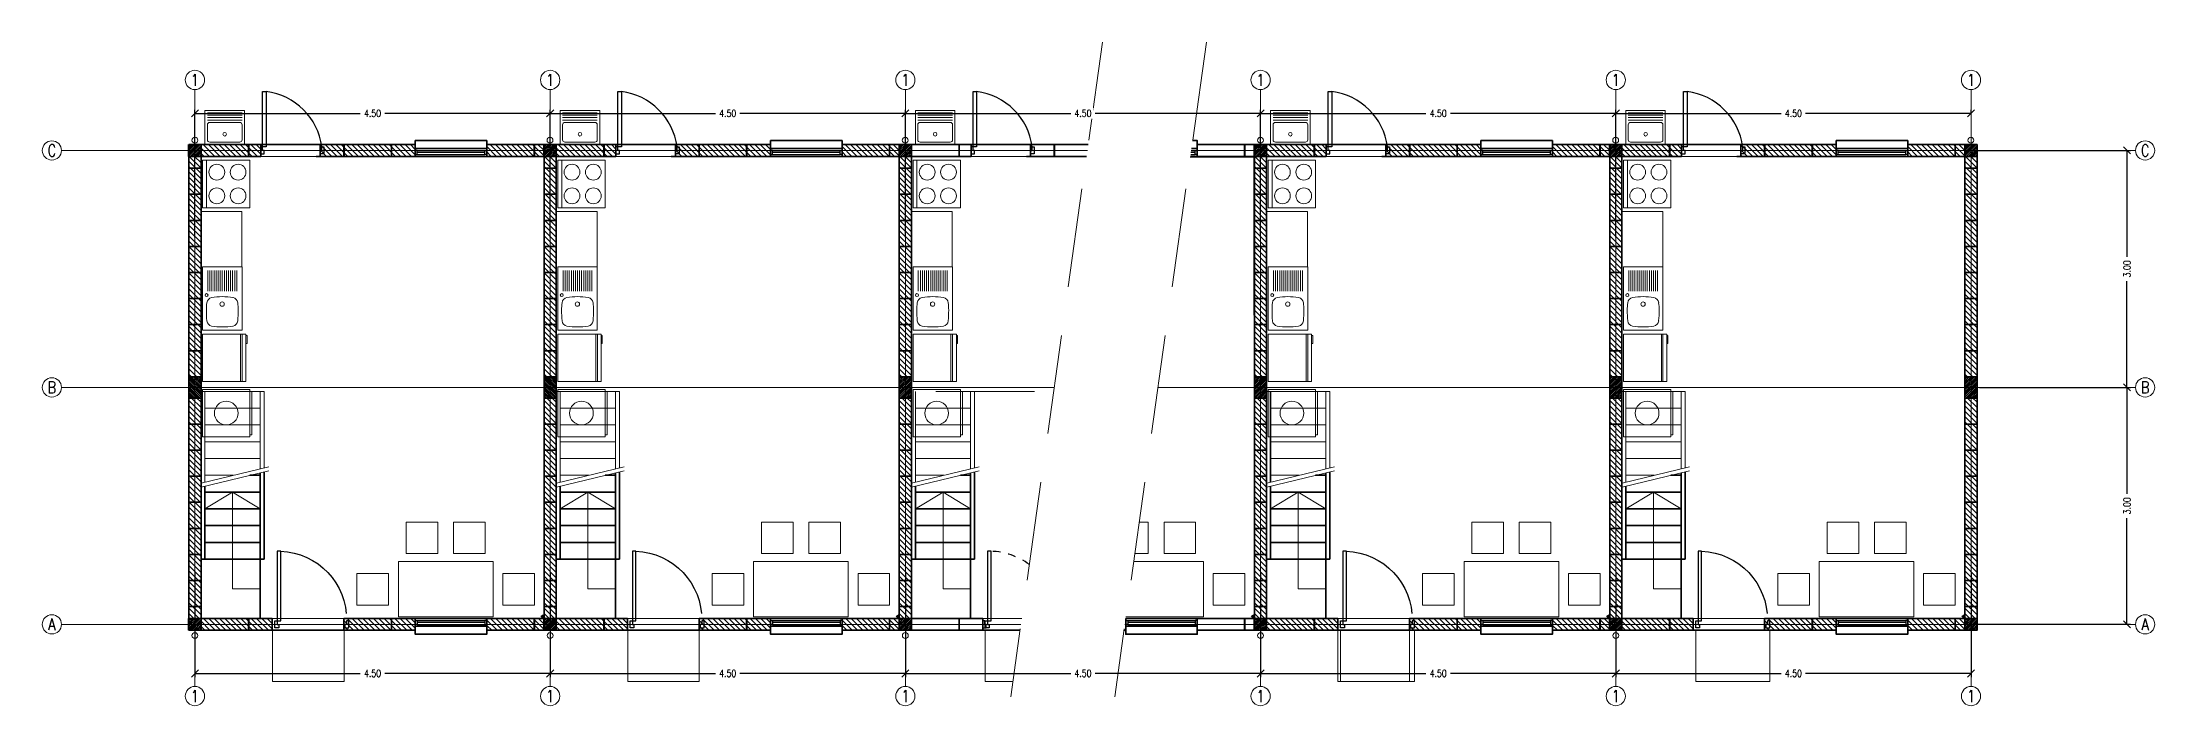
# Model space of a CAD drawing. Header units: metres. Extents: x 45 to 666, y -23 to 325.
# Drawn here: x 302.86 to 329.63, y 94.05 to 102.45 of the extents above; entities that cross this region are included whole.
import ezdxf

# ---------------------------------------------------------------- set-up
doc = ezdxf.new("R2010")
doc.units = ezdxf.units.M
doc.header["$LTSCALE"] = 5
doc.header["$MEASUREMENT"] = 0
doc.linetypes.add('HIDDEN', pattern=[0.375, 0.25, -0.125])
doc.layers.get('0').update_dxf_attribs({"color": 30})
doc.layers.get('DEFPOINTS').update_dxf_attribs({"color": 210})
for name, color, linetype, lineweight in [('A-ANNO-DIMS', 3, 'Continuous', 18), ('A-ANNO-SYMB', 3, 'Continuous', 18), ('A-ANNO-TEXT', 3, 'Continuous', 18), ('A-DOOR-FULL', 4, 'Continuous', 25), ('A-FLOR-FTPT', 6, 'Continuous', 70), ('A-FLOR-LEVL', 7, 'Continuous', 35), ('A-FLOR-OVHD', 3, 'HIDDEN', 18), ('A-FURN', 8, 'Continuous', 18), ('A-GLAZ-FULL', 4, 'Continuous', 25), ('A-WALL-FULL', 7, 'Continuous', 35), ('A-WALL-FULL-EXTR', 7, 'Continuous', 35), ('A-WALL-PATT', 8, 'Continuous', 18)]:
    doc.layers.add(name, color=color, linetype=linetype, lineweight=lineweight)
doc.styles.add('E-ROMANS', font='romans.shx', dxfattribs={"width": 0.8})
doc.dimstyles.new('E-0050_TICK_18', dxfattribs={"dimscale": 0.001, "dimtxt": 90, "dimasz": 90, "dimexe": 45, "dimexo": 30, "dimgap": 45, "dimtad": 0, "dimzin": 0, "dimdsep": 46, "dimtxsty": 'E-ROMANS', "dimblk": 'OBLIQUE', "dimcen": 45, "dimclrd": 256, "dimclre": 256, "dimclrt": 256, "dimadec": 0, "dimazin": 0, "dimtfac": 1, "dimtmove": 1, "dimatfit": 3, "dimldrblk": 'OPEN90', "dimfxl": 1, "dimtfill": 1, "dimtolj": 1, "dimtzin": 0, "dimarcsym": 0})
pattern_1 = [(135, (98.248826, 30.70779), (-0.03367596, -0.03367596), [])]
pattern_2 = [(135, (93.748826, 30.70779), (-0.03367596, -0.03367596), [])]
pattern_3 = [(135, (107.248826, 30.70779), (-0.03367596, -0.03367596), [])]
pattern_4 = [(135, (111.748826, 30.70779), (-0.03367596, -0.03367596), [])]

msp = doc.modelspace()

# ---------------------------------------------------------------- texts
at = {"layer": 'A-ANNO-TEXT', "ltscale": 5, "char_height": 0.15, "attachment_point": 5, "style": 'E-ROMANS'}
for s, insert in [('1', (304.7989, 101.971)), ('1', (309.2989, 101.971)), ('1', (313.7989, 101.971)), ('1', (318.2989, 101.971)), ('1', (322.7989, 101.971)), ('1', (327.2989, 101.971)), ('C', (302.9867, 101.0786)), ('C', (329.5047, 101.0786)), ('B', (302.9867, 98.0786)), ('B', (329.5047, 98.0786)), ('A', (302.9867, 95.0786)), ('A', (329.5047, 95.0786)), ('1', (304.7989, 94.1704)), ('1', (309.2989, 94.1704)), ('1', (313.7989, 94.1704)), ('1', (318.2989, 94.1704)), ('1', (322.7989, 94.1704)), ('1', (327.2989, 94.1704))]:
    msp.add_mtext(s, dxfattribs=dict(at, insert=insert))

# ---------------------------------------------------------------- blocks, each defined once
blk = doc.blocks.new('LAVADERO-PL')
at = {"ltscale": 0.25}
for p, q in [((0, -0.245), (0, 0.245)), ((0.005, 0.25), (0.425, 0.25)), ((0.03, -0.19), (0.03, 0.19)), ((0.06, 0.22), (0.25, 0.22)), ((0.28, 0.19), (0.28, -0.19)), ((0.31, 0.22), (0.31, -0.22)), ((0.34, 0.22), (0.34, -0.22)), ((0.37, 0.22), (0.37, -0.22)), ((0.4, 0.22), (0.4, -0.22)), ((0.43, 0.245), (0.43, -0.245)), ((0.425, -0.25), (0.005, -0.25)), ((0.25, -0.22), (0.06, -0.22))]:
    blk.add_line(p, q, dxfattribs=at)
blk.add_circle((0.13, 0), 0.0224, dxfattribs=at)
for centre, radius, start, end in [((0.005, 0.245), 0.005, 90, 180), ((0.06, 0.19), 0.03, 90, 180), ((0.25, 0.19), 0.03, 0, 90), ((0.425, 0.245), 0.005, 0, 90), ((0.005, -0.245), 0.005, 180, 270), ((0.06, -0.19), 0.03, 180, 270), ((0.25, -0.19), 0.03, 270, 0), ((0.425, -0.245), 0.005, 270, 0)]:
    blk.add_arc(centre, radius, start, end, dxfattribs=at)
blk = doc.blocks.new('A$C1B7F5B90')
at = {"layer": 'A-DOOR-FULL'}
for points in [[(0.07, 0.79), (0.07, 0.09), (0.025, 0.09), (0.025, 0.79), (0.07, 0.79)], [(0.025, 0.09), (0, 0.09), (0, 0), (0.045, 0), (0.045, 0.045), (0.025, 0.045), (0.025, 0.09)], [(0.775, 0.09), (0.8, 0.09), (0.8, 0), (0.755, 0), (0.755, 0.045), (0.775, 0.045), (0.775, 0.09)]]:
    blk.add_lwpolyline(points, dxfattribs=at)
at = {"layer": 'A-DOOR-FULL', "linetype": 'HIDDEN'}
blk.add_arc((-0.029, -0.014), 0.81, 7.3973, 83.0105, dxfattribs=at)
blk = doc.blocks.new('COCINA-PL')
blk.add_lwpolyline([(0, 0.3), (0, -0.3), (0.6, -0.3), (0.6, 0.3)], close=True)
blk.add_lwpolyline([(0.05, 0.3), (0.05, -0.3)])
for centre in [(0.18, 0.15), (0.45, 0.15), (0.18, -0.15), (0.45, -0.15)]:
    blk.add_circle(centre, 0.1)
blk = doc.blocks.new('LAVADORA-PL')
for p, q in [((0, 0), (0, 0.6)), ((0, 0.6), (0.6, 0.6)), ((0.6, 0.6), (0.6, 0)), ((0.625, 0.575), (0.625, 0.025)), ((0.6, 0), (0, 0))]:
    blk.add_line(p, q)
for points in [[(0.6, 0.575), (0.625, 0.575)], [(0.6, 0.025), (0.625, 0.025)]]:
    blk.add_lwpolyline(points)
blk.add_circle((0.3, 0.3), 0.15)
blk = doc.blocks.new('LAVAPLATO-PL')
at = {"ltscale": 5}
for p, q in [((0.5, 0.8), (0, 0.8)), ((0, 0.8), (0, 0)), ((0.067, 0.494), (0.067, 0.755)), ((0.067, 0.494), (0.067, 0.755)), ((0.093, 0.494), (0.093, 0.755)), ((0.093, 0.494), (0.093, 0.755)), ((0.119, 0.494), (0.119, 0.755)), ((0.119, 0.494), (0.119, 0.755)), ((0.146, 0.494), (0.146, 0.755)), ((0.146, 0.494), (0.146, 0.755)), ((0.172, 0.494), (0.172, 0.755)), ((0.172, 0.494), (0.172, 0.755)), ((0.198, 0.494), (0.198, 0.755)), ((0.198, 0.494), (0.198, 0.755)), ((0.224, 0.494), (0.224, 0.755)), ((0.224, 0.494), (0.224, 0.755)), ((0.25, 0.494), (0.25, 0.755)), ((0.25, 0.494), (0.25, 0.755)), ((0.276, 0.494), (0.276, 0.755)), ((0.276, 0.494), (0.276, 0.755)), ((0.302, 0.494), (0.302, 0.755)), ((0.302, 0.494), (0.302, 0.755)), ((0.328, 0.494), (0.328, 0.755)), ((0.328, 0.494), (0.328, 0.755)), ((0.354, 0.494), (0.354, 0.755)), ((0.354, 0.494), (0.354, 0.755)), ((0.381, 0.494), (0.381, 0.755)), ((0.381, 0.494), (0.381, 0.755)), ((0.407, 0.494), (0.407, 0.755)), ((0.407, 0.494), (0.407, 0.755)), ((0.433, 0.494), (0.433, 0.755)), ((0.433, 0.494), (0.433, 0.755)), ((0.5, 0), (0.5, 0.8)), ((0, 0), (0.5, 0))]:
    blk.add_line(p, q, dxfattribs=at)
for centre, radius in [((0.05, 0.443), 0.019), ((0.05, 0.443), 0.019), ((0.248, 0.329), 0.0275), ((0.248, 0.329), 0.0275)]:
    blk.add_circle(centre, radius, dxfattribs=at)
for centre, radius, start, end in [((0.798, 0.253), 0.75, 172.77, 180), ((0.798, 0.253), 0.75, 172.77, 180), ((0.128, 0.338), 0.075, 100.3812, 172.77), ((0.128, 0.338), 0.075, 100.3812, 172.77), ((0.25, -0.326), 0.75, 90, 100.3812), ((0.25, -0.326), 0.75, 90, 100.3812), ((0.25, -0.326), 0.75, 79.6188, 90), ((0.25, -0.326), 0.75, 79.6188, 90), ((0.372, 0.338), 0.075, 7.23, 79.6188), ((0.372, 0.338), 0.075, 7.23, 79.6188), ((-0.298, 0.253), 0.75, 360, 7.23), ((-0.298, 0.253), 0.75, 360, 7.23), ((1.61, 0.253), 1.562, 179.9987, 185.0083), ((1.61, 0.253), 1.562, 179.9987, 185.0083), ((0.128, 0.126), 0.075, 187.23, 259.6188), ((0.128, 0.126), 0.075, 187.23, 259.6188), ((0.25, 0.79), 0.75, 259.6188, 270), ((0.25, 0.79), 0.75, 259.6188, 270), ((0.25, 0.79), 0.75, 270, 280.3812), ((0.25, 0.79), 0.75, 270, 280.3812), ((0.372, 0.126), 0.075, 280.3812, 352.77), ((0.372, 0.126), 0.075, 280.3812, 352.77), ((-1.11, 0.253), 1.562, 354.9917, 0.0013), ((-1.11, 0.253), 1.562, 354.9917, 0.0013)]:
    blk.add_arc(centre, radius, start, end, dxfattribs=at)
blk = doc.blocks.new('RF-PL')
for p, q in [((0, 0.6), (0.55, 0.6)), ((0, 0), (0, 0.6)), ((0.481, 0.6), (0.481, 0)), ((0.501, 0.6), (0.501, 0)), ((0.55, 0.6), (0.55, 0)), ((0.55, 0.581), (0.563, 0.581)), ((0.563, 0.581), (0.563, 0.481)), ((0.563, 0.481), (0.55, 0.481)), ((0.55, 0), (0, 0))]:
    blk.add_line(p, q)
blk = doc.blocks.new('_Oblique')
at = {"color": 0, "linetype": 'ByBlock', "lineweight": -2}
blk.add_line((-0.5, -0.5), (0.5, 0.5), dxfattribs=at)
blk = doc.blocks.new('*D286')
at = {"layer": 'A-ANNO-DIMS', "lineweight": -2, "transparency": 16777216}
for p, q in [((309.299, 99.98), (309.299, 101.592)), ((309.299, 101.547), (311.394, 101.547)), ((313.799, 101.547), (311.704, 101.547)), ((313.799, 99.98), (313.799, 101.592))]:
    blk.add_line(p, q, dxfattribs=at)
at = {"layer": 'DEFPOINTS', "color": 0, "transparency": 16777216}
for p in [(313.799, 101.547), (309.299, 99.95), (313.799, 99.95)]:
    blk.add_point(p, dxfattribs=at)
at = {"layer": 'A-ANNO-DIMS', "lineweight": -2, "transparency": 16777216, "xscale": 0.09, "yscale": 0.09, "zscale": 0.09, "rotation": 180}
blk.add_blockref('_Oblique', (309.299, 101.547), dxfattribs=at)
at = {"layer": 'A-ANNO-DIMS', "lineweight": -2, "transparency": 16777216, "xscale": 0.09, "yscale": 0.09, "zscale": 0.09}
blk.add_blockref('_Oblique', (313.799, 101.547), dxfattribs=at)
at = {"layer": 'A-ANNO-DIMS', "transparency": 16777216, "insert": (311.549, 101.547), "char_height": 0.09, "attachment_point": 5, "style": 'E-ROMANS', "bg_fill": 3, "box_fill_scale": 1.25, "bg_fill_color": 256, "bg_fill_true_color": 13158600, "bg_fill_transparency": 0}
blk.add_mtext('\\A1;4.50', dxfattribs=at)
blk = doc.blocks.new('_Open90')
at = {"color": 0, "linetype": 'ByBlock', "lineweight": -2}
for p, q in [((0, 0), (-1, 0)), ((-0.5, 0.5), (0, 0)), ((0, 0), (-0.5, -0.5))]:
    blk.add_line(p, q, dxfattribs=at)
blk = doc.blocks.new('*D287')
at = {"layer": 'A-ANNO-DIMS', "lineweight": -2, "transparency": 16777216}
for p, q in [((309.299, 95.743), (309.299, 94.412)), ((313.799, 95.743), (313.799, 94.412)), ((309.299, 94.457), (311.394, 94.457)), ((313.799, 94.457), (311.704, 94.457))]:
    blk.add_line(p, q, dxfattribs=at)
at = {"layer": 'DEFPOINTS', "color": 0, "transparency": 16777216}
for p in [(309.299, 95.773), (313.799, 95.773), (313.799, 94.457)]:
    blk.add_point(p, dxfattribs=at)
at = {"layer": 'A-ANNO-DIMS', "lineweight": -2, "transparency": 16777216, "xscale": 0.09, "yscale": 0.09, "zscale": 0.09, "rotation": 180}
blk.add_blockref('_Oblique', (309.299, 94.457), dxfattribs=at)
at = {"layer": 'A-ANNO-DIMS', "lineweight": -2, "transparency": 16777216, "xscale": 0.09, "yscale": 0.09, "zscale": 0.09}
blk.add_blockref('_Oblique', (313.799, 94.457), dxfattribs=at)
at = {"layer": 'A-ANNO-DIMS', "transparency": 16777216, "insert": (311.549, 94.457), "char_height": 0.09, "attachment_point": 5, "style": 'E-ROMANS', "bg_fill": 3, "box_fill_scale": 1.25, "bg_fill_color": 256, "bg_fill_true_color": 13158600, "bg_fill_transparency": 0}
blk.add_mtext('\\A1;4.50', dxfattribs=at)
blk = doc.blocks.new('*D288')
at = {"layer": 'A-ANNO-DIMS', "lineweight": -2, "transparency": 16777216}
for p, q in [((313.799, 101.539), (313.799, 101.592)), ((313.799, 101.547), (315.894, 101.547)), ((318.299, 101.547), (316.204, 101.547)), ((318.299, 101.539), (318.299, 101.592))]:
    blk.add_line(p, q, dxfattribs=at)
at = {"layer": 'DEFPOINTS', "color": 0, "transparency": 16777216}
for p in [(313.799, 101.509), (318.299, 101.547), (318.299, 101.509)]:
    blk.add_point(p, dxfattribs=at)
at = {"layer": 'A-ANNO-DIMS', "lineweight": -2, "transparency": 16777216, "xscale": 0.09, "yscale": 0.09, "zscale": 0.09, "rotation": 180}
blk.add_blockref('_Oblique', (313.799, 101.547), dxfattribs=at)
at = {"layer": 'A-ANNO-DIMS', "lineweight": -2, "transparency": 16777216, "xscale": 0.09, "yscale": 0.09, "zscale": 0.09}
blk.add_blockref('_Oblique', (318.299, 101.547), dxfattribs=at)
at = {"layer": 'A-ANNO-DIMS', "transparency": 16777216, "insert": (316.049, 101.547), "char_height": 0.09, "attachment_point": 5, "style": 'E-ROMANS', "bg_fill": 3, "box_fill_scale": 1.25, "bg_fill_color": 256, "bg_fill_true_color": 13158600, "bg_fill_transparency": 0}
blk.add_mtext('\\A1;4.50', dxfattribs=at)
blk = doc.blocks.new('*D289')
at = {"layer": 'A-ANNO-DIMS', "lineweight": -2, "transparency": 16777216}
for p, q in [((313.799, 95.743), (313.799, 94.412)), ((318.299, 95.743), (318.299, 94.412)), ((313.799, 94.457), (315.894, 94.457)), ((318.299, 94.457), (316.204, 94.457))]:
    blk.add_line(p, q, dxfattribs=at)
at = {"layer": 'DEFPOINTS', "color": 0, "transparency": 16777216}
for p in [(313.799, 95.773), (318.299, 95.773), (318.299, 94.457)]:
    blk.add_point(p, dxfattribs=at)
at = {"layer": 'A-ANNO-DIMS', "lineweight": -2, "transparency": 16777216, "xscale": 0.09, "yscale": 0.09, "zscale": 0.09, "rotation": 180}
blk.add_blockref('_Oblique', (313.799, 94.457), dxfattribs=at)
at = {"layer": 'A-ANNO-DIMS', "lineweight": -2, "transparency": 16777216, "xscale": 0.09, "yscale": 0.09, "zscale": 0.09}
blk.add_blockref('_Oblique', (318.299, 94.457), dxfattribs=at)
at = {"layer": 'A-ANNO-DIMS', "transparency": 16777216, "insert": (316.049, 94.457), "char_height": 0.09, "attachment_point": 5, "style": 'E-ROMANS', "bg_fill": 3, "box_fill_scale": 1.25, "bg_fill_color": 256, "bg_fill_true_color": 13158600, "bg_fill_transparency": 0}
blk.add_mtext('\\A1;4.50', dxfattribs=at)
blk = doc.blocks.new('*D290')
at = {"layer": 'A-ANNO-DIMS', "lineweight": -2, "transparency": 16777216}
for p, q in [((318.299, 99.98), (318.299, 101.592)), ((318.299, 101.547), (320.394, 101.547)), ((322.799, 101.547), (320.704, 101.547)), ((322.799, 99.98), (322.799, 101.592))]:
    blk.add_line(p, q, dxfattribs=at)
at = {"layer": 'DEFPOINTS', "color": 0, "transparency": 16777216}
for p in [(322.799, 101.547), (318.299, 99.95), (322.799, 99.95)]:
    blk.add_point(p, dxfattribs=at)
at = {"layer": 'A-ANNO-DIMS', "lineweight": -2, "transparency": 16777216, "xscale": 0.09, "yscale": 0.09, "zscale": 0.09, "rotation": 180}
blk.add_blockref('_Oblique', (318.299, 101.547), dxfattribs=at)
at = {"layer": 'A-ANNO-DIMS', "lineweight": -2, "transparency": 16777216, "xscale": 0.09, "yscale": 0.09, "zscale": 0.09}
blk.add_blockref('_Oblique', (322.799, 101.547), dxfattribs=at)
at = {"layer": 'A-ANNO-DIMS', "transparency": 16777216, "insert": (320.549, 101.547), "char_height": 0.09, "attachment_point": 5, "style": 'E-ROMANS', "bg_fill": 3, "box_fill_scale": 1.25, "bg_fill_color": 256, "bg_fill_true_color": 13158600, "bg_fill_transparency": 0}
blk.add_mtext('\\A1;4.50', dxfattribs=at)
blk = doc.blocks.new('*D291')
at = {"layer": 'A-ANNO-DIMS', "lineweight": -2, "transparency": 16777216}
for p, q in [((318.299, 95.743), (318.299, 94.412)), ((322.799, 95.743), (322.799, 94.412)), ((318.299, 94.457), (320.394, 94.457)), ((322.799, 94.457), (320.704, 94.457))]:
    blk.add_line(p, q, dxfattribs=at)
at = {"layer": 'DEFPOINTS', "color": 0, "transparency": 16777216}
for p in [(318.299, 95.773), (322.799, 95.773), (322.799, 94.457)]:
    blk.add_point(p, dxfattribs=at)
at = {"layer": 'A-ANNO-DIMS', "lineweight": -2, "transparency": 16777216, "xscale": 0.09, "yscale": 0.09, "zscale": 0.09, "rotation": 180}
blk.add_blockref('_Oblique', (318.299, 94.457), dxfattribs=at)
at = {"layer": 'A-ANNO-DIMS', "lineweight": -2, "transparency": 16777216, "xscale": 0.09, "yscale": 0.09, "zscale": 0.09}
blk.add_blockref('_Oblique', (322.799, 94.457), dxfattribs=at)
at = {"layer": 'A-ANNO-DIMS', "transparency": 16777216, "insert": (320.549, 94.457), "char_height": 0.09, "attachment_point": 5, "style": 'E-ROMANS', "bg_fill": 3, "box_fill_scale": 1.25, "bg_fill_color": 256, "bg_fill_true_color": 13158600, "bg_fill_transparency": 0}
blk.add_mtext('\\A1;4.50', dxfattribs=at)
blk = doc.blocks.new('*D292')
at = {"layer": 'A-ANNO-DIMS', "lineweight": -2, "transparency": 16777216}
for p, q in [((322.799, 101.539), (322.799, 101.592)), ((322.799, 101.547), (324.894, 101.547)), ((327.299, 101.547), (325.204, 101.547)), ((327.299, 101.539), (327.299, 101.592))]:
    blk.add_line(p, q, dxfattribs=at)
at = {"layer": 'DEFPOINTS', "color": 0, "transparency": 16777216}
for p in [(322.799, 101.509), (327.299, 101.547), (327.299, 101.509)]:
    blk.add_point(p, dxfattribs=at)
at = {"layer": 'A-ANNO-DIMS', "lineweight": -2, "transparency": 16777216, "xscale": 0.09, "yscale": 0.09, "zscale": 0.09, "rotation": 180}
blk.add_blockref('_Oblique', (322.799, 101.547), dxfattribs=at)
at = {"layer": 'A-ANNO-DIMS', "lineweight": -2, "transparency": 16777216, "xscale": 0.09, "yscale": 0.09, "zscale": 0.09}
blk.add_blockref('_Oblique', (327.299, 101.547), dxfattribs=at)
at = {"layer": 'A-ANNO-DIMS', "transparency": 16777216, "insert": (325.049, 101.547), "char_height": 0.09, "attachment_point": 5, "style": 'E-ROMANS', "bg_fill": 3, "box_fill_scale": 1.25, "bg_fill_color": 256, "bg_fill_true_color": 13158600, "bg_fill_transparency": 0}
blk.add_mtext('\\A1;4.50', dxfattribs=at)
blk = doc.blocks.new('*D293')
at = {"layer": 'A-ANNO-DIMS', "lineweight": -2, "transparency": 16777216}
for p, q in [((322.799, 95.743), (322.799, 94.412)), ((327.299, 95.743), (327.299, 94.412)), ((322.799, 94.457), (324.894, 94.457)), ((327.299, 94.457), (325.204, 94.457))]:
    blk.add_line(p, q, dxfattribs=at)
at = {"layer": 'DEFPOINTS', "color": 0, "transparency": 16777216}
for p in [(322.799, 95.773), (327.299, 95.773), (327.299, 94.457)]:
    blk.add_point(p, dxfattribs=at)
at = {"layer": 'A-ANNO-DIMS', "lineweight": -2, "transparency": 16777216, "xscale": 0.09, "yscale": 0.09, "zscale": 0.09, "rotation": 180}
blk.add_blockref('_Oblique', (322.799, 94.457), dxfattribs=at)
at = {"layer": 'A-ANNO-DIMS', "lineweight": -2, "transparency": 16777216, "xscale": 0.09, "yscale": 0.09, "zscale": 0.09}
blk.add_blockref('_Oblique', (327.299, 94.457), dxfattribs=at)
at = {"layer": 'A-ANNO-DIMS', "transparency": 16777216, "insert": (325.049, 94.457), "char_height": 0.09, "attachment_point": 5, "style": 'E-ROMANS', "bg_fill": 3, "box_fill_scale": 1.25, "bg_fill_color": 256, "bg_fill_true_color": 13158600, "bg_fill_transparency": 0}
blk.add_mtext('\\A1;4.50', dxfattribs=at)
blk = doc.blocks.new('*D294')
at = {"layer": 'A-ANNO-DIMS', "lineweight": -2, "transparency": 16777216}
for p, q in [((327.406, 98.079), (329.319, 98.079)), ((329.274, 98.079), (329.274, 96.733)), ((329.274, 95.079), (329.274, 96.424)), ((327.249, 95.079), (329.319, 95.079))]:
    blk.add_line(p, q, dxfattribs=at)
at = {"layer": 'DEFPOINTS', "color": 0, "transparency": 16777216}
for p in [(327.376, 98.079), (329.274, 98.079), (327.219, 95.079)]:
    blk.add_point(p, dxfattribs=at)
at = {"layer": 'A-ANNO-DIMS', "lineweight": -2, "transparency": 16777216, "xscale": 0.09, "yscale": 0.09, "zscale": 0.09}
for p, rotation in [((329.274, 98.079), 90), ((329.274, 95.079), 270)]:
    blk.add_blockref('_Oblique', p, dxfattribs=dict(at, rotation=rotation))
at = {"layer": 'A-ANNO-DIMS', "transparency": 16777216, "insert": (329.274, 96.579), "char_height": 0.09, "attachment_point": 5, "rotation": 90, "style": 'E-ROMANS', "bg_fill": 3, "box_fill_scale": 1.25, "bg_fill_color": 256, "bg_fill_true_color": 13158600, "bg_fill_transparency": 0}
blk.add_mtext('\\A1;3.00', dxfattribs=at)
blk = doc.blocks.new('*D295')
at = {"layer": 'A-ANNO-DIMS', "lineweight": -2, "transparency": 16777216}
for p, q in [((327.249, 101.079), (329.319, 101.079)), ((329.274, 101.079), (329.274, 99.733)), ((329.274, 98.079), (329.274, 99.424)), ((327.406, 98.079), (329.319, 98.079))]:
    blk.add_line(p, q, dxfattribs=at)
at = {"layer": 'DEFPOINTS', "color": 0, "transparency": 16777216}
for p in [(327.219, 101.079), (329.274, 101.079), (327.376, 98.079)]:
    blk.add_point(p, dxfattribs=at)
at = {"layer": 'A-ANNO-DIMS', "lineweight": -2, "transparency": 16777216, "xscale": 0.09, "yscale": 0.09, "zscale": 0.09}
for p, rotation in [((329.274, 101.079), 90), ((329.274, 98.079), 270)]:
    blk.add_blockref('_Oblique', p, dxfattribs=dict(at, rotation=rotation))
at = {"layer": 'A-ANNO-DIMS', "transparency": 16777216, "insert": (329.274, 99.579), "char_height": 0.09, "attachment_point": 5, "rotation": 90, "style": 'E-ROMANS', "bg_fill": 3, "box_fill_scale": 1.25, "bg_fill_color": 256, "bg_fill_true_color": 13158600, "bg_fill_transparency": 0}
blk.add_mtext('\\A1;3.00', dxfattribs=at)
blk = doc.blocks.new('*D296')
at = {"layer": 'A-ANNO-DIMS', "lineweight": -2, "transparency": 16777216}
for p, q in [((304.799, 99.98), (304.799, 101.592)), ((304.799, 101.547), (306.894, 101.547)), ((309.299, 101.547), (307.204, 101.547)), ((309.299, 99.98), (309.299, 101.592))]:
    blk.add_line(p, q, dxfattribs=at)
at = {"layer": 'DEFPOINTS', "color": 0, "transparency": 16777216}
for p in [(309.299, 101.547), (304.799, 99.95), (309.299, 99.95)]:
    blk.add_point(p, dxfattribs=at)
at = {"layer": 'A-ANNO-DIMS', "lineweight": -2, "transparency": 16777216, "xscale": 0.09, "yscale": 0.09, "zscale": 0.09, "rotation": 180}
blk.add_blockref('_Oblique', (304.799, 101.547), dxfattribs=at)
at = {"layer": 'A-ANNO-DIMS', "lineweight": -2, "transparency": 16777216, "xscale": 0.09, "yscale": 0.09, "zscale": 0.09}
blk.add_blockref('_Oblique', (309.299, 101.547), dxfattribs=at)
at = {"layer": 'A-ANNO-DIMS', "transparency": 16777216, "insert": (307.049, 101.547), "char_height": 0.09, "attachment_point": 5, "style": 'E-ROMANS', "bg_fill": 3, "box_fill_scale": 1.25, "bg_fill_color": 256, "bg_fill_true_color": 13158600, "bg_fill_transparency": 0}
blk.add_mtext('\\A1;4.50', dxfattribs=at)
blk = doc.blocks.new('*D297')
at = {"layer": 'A-ANNO-DIMS', "lineweight": -2, "transparency": 16777216}
for p, q in [((304.799, 95.743), (304.799, 94.412)), ((309.299, 95.743), (309.299, 94.412)), ((304.799, 94.457), (306.894, 94.457)), ((309.299, 94.457), (307.204, 94.457))]:
    blk.add_line(p, q, dxfattribs=at)
at = {"layer": 'DEFPOINTS', "color": 0, "transparency": 16777216}
for p in [(304.799, 95.773), (309.299, 95.773), (309.299, 94.457)]:
    blk.add_point(p, dxfattribs=at)
at = {"layer": 'A-ANNO-DIMS', "lineweight": -2, "transparency": 16777216, "xscale": 0.09, "yscale": 0.09, "zscale": 0.09, "rotation": 180}
blk.add_blockref('_Oblique', (304.799, 94.457), dxfattribs=at)
at = {"layer": 'A-ANNO-DIMS', "lineweight": -2, "transparency": 16777216, "xscale": 0.09, "yscale": 0.09, "zscale": 0.09}
blk.add_blockref('_Oblique', (309.299, 94.457), dxfattribs=at)
at = {"layer": 'A-ANNO-DIMS', "transparency": 16777216, "insert": (307.049, 94.457), "char_height": 0.09, "attachment_point": 5, "style": 'E-ROMANS', "bg_fill": 3, "box_fill_scale": 1.25, "bg_fill_color": 256, "bg_fill_true_color": 13158600, "bg_fill_transparency": 0}
blk.add_mtext('\\A1;4.50', dxfattribs=at)
blk = doc.blocks.new('A$C65E00405')
at = {"layer": 'A-DOOR-FULL'}
blk.add_lwpolyline([(0.908, 0.09), (0.863, 0.09), (0.863, 0.97), (0.908, 0.97)], close=True, dxfattribs=at)
for points in [[(0, 0.09), (0.029, 0.09), (0.029, 0.045), (0.049, 0.045), (0.049, 0), (0, 0), (0, 0.09)], [(0.938, 0.09), (0.908, 0.09), (0.908, 0.045), (0.888, 0.045), (0.888, 0), (0.938, 0), (0.938, 0.09)]]:
    blk.add_lwpolyline(points, dxfattribs=at)
at = {"layer": 'A-DOOR-FULL', "linetype": 'HIDDEN'}
blk.add_arc((0.89, 0.11), 0.86, 91.7444, 181.3343, dxfattribs=at)

# ---------------------------------------------------------------- hatches: boundary and pattern name
at = {"layer": 'A-WALL-PATT'}
h = msp.add_hatch(dxfattribs=at)
h.set_pattern_fill('LINE', color=256, scale=0.005, angle=45, style=0)
h.set_pattern_definition([(45, (149.33231, 30.70779), (-0.0112253202, 0.0112253202), [])])
h.paths.add_polyline_path([(304.8759, 101.1536), (304.7219, 101.1536), (304.7219, 101.0036), (304.8759, 101.0036)])
h = msp.add_hatch(dxfattribs=at)
h.set_pattern_fill('LINE', color=256, scale=0.015, angle=135, style=0)
h.set_pattern_definition([(135, (89.248826, 30.70779), (-0.03367596, -0.03367596), [])])
h.paths.add_polyline_path([(304.8759, 101.0036), (304.7219, 101.0036), (304.7219, 100.8536), (304.8759, 100.8536)])
h.paths.add_polyline_path([(304.8759, 100.8536), (304.7219, 100.8536), (304.7219, 100.5236), (304.8759, 100.5236)])
h.paths.add_polyline_path([(304.8759, 100.5236), (304.7219, 100.5236), (304.7219, 100.1936), (304.8759, 100.1936)])
h.paths.add_polyline_path([(304.8759, 100.1936), (304.7219, 100.1936), (304.7219, 99.8636), (304.8759, 99.8636)])
h.paths.add_polyline_path([(304.8759, 99.8636), (304.7219, 99.8636), (304.7219, 99.5336), (304.8759, 99.5336)])
h.paths.add_polyline_path([(304.8759, 99.5336), (304.7219, 99.5336), (304.7219, 99.2036), (304.8759, 99.2036)])
h.paths.add_polyline_path([(304.8759, 99.2036), (304.7219, 99.2036), (304.7219, 98.8736), (304.8759, 98.8736)])
h.paths.add_polyline_path([(304.8759, 98.8736), (304.7219, 98.8736), (304.7219, 98.5436), (304.8759, 98.5436)])
h.paths.add_polyline_path([(304.8759, 98.5436), (304.7219, 98.5436), (304.7219, 98.2136), (304.8759, 98.2136)])
h.paths.add_polyline_path([(304.8759, 97.9436), (304.7219, 97.9436), (304.7219, 97.6136), (304.8759, 97.6136)])
h.paths.add_polyline_path([(304.8759, 97.6136), (304.7219, 97.6136), (304.7219, 97.2836), (304.8759, 97.2836)])
h.paths.add_polyline_path([(304.8759, 97.2836), (304.7219, 97.2836), (304.7219, 96.9536), (304.8759, 96.9536)])
h.paths.add_polyline_path([(304.8759, 96.9536), (304.7219, 96.9536), (304.7219, 96.6236), (304.8759, 96.6236)])
h.paths.add_polyline_path([(304.8759, 96.6236), (304.7219, 96.6236), (304.7219, 96.2936), (304.8759, 96.2936)])
h.paths.add_polyline_path([(304.8759, 96.2936), (304.7219, 96.2936), (304.7219, 95.9636), (304.8759, 95.9636)])
h.paths.add_polyline_path([(304.8759, 95.9636), (304.7219, 95.9636), (304.7219, 95.6336), (304.8759, 95.6336)])
h.paths.add_polyline_path([(304.8759, 95.6336), (304.7219, 95.6336), (304.7219, 95.3036), (304.8759, 95.3036)])
h.paths.add_polyline_path([(304.8759, 95.3036), (304.7219, 95.3036), (304.7219, 95.1536), (304.8759, 95.1536)])
h = msp.add_hatch(dxfattribs=at)
h.set_pattern_fill('LINE', color=256, scale=0.015, angle=135, style=0)
h.set_pattern_definition(pattern_2)
h.paths.add_polyline_path([(305.6319, 101.1536), (304.8789, 101.1536), (304.8789, 101.0036), (305.6319, 101.0036)])
h.paths.add_polyline_path([(307.3614, 101.1536), (306.7614, 101.1536), (306.7614, 101.0036), (307.3614, 101.0036)])
h.paths.add_polyline_path([(306.7614, 101.1536), (306.3849, 101.1536), (306.3849, 101.1236), (306.3849, 101.1236), (306.3849, 101.0336), (306.3849, 101.0336), (306.3849, 101.0036), (306.7614, 101.0036)])
h.paths.add_polyline_path([(307.5909, 101.1536), (307.3614, 101.1536), (307.3614, 101.0036), (307.5909, 101.0036)])
h.paths.add_polyline_path([(309.2219, 101.1536), (308.4969, 101.1536), (308.4969, 101.0036), (309.2219, 101.0036)])
h = msp.add_hatch(dxfattribs=at)
h.set_pattern_fill('LINE', color=256, scale=0.005, angle=45, style=0)
h.set_pattern_definition([(45, (153.83231, 30.70779), (-0.0112253202, 0.0112253202), [])])
h.paths.add_polyline_path([(309.3759, 101.1536), (309.2219, 101.1536), (309.2219, 101.0036), (309.3759, 101.0036)])
h = msp.add_hatch(dxfattribs=at)
h.set_pattern_fill('LINE', color=256, scale=0.015, angle=135, style=0)
h.set_pattern_definition([(135, (93.748826, 30.70779), (-0.03367596, -0.03367596), [])])
h.paths.add_polyline_path([(309.3759, 101.0036), (309.2219, 101.0036), (309.2219, 100.8536), (309.3759, 100.8536)])
h.paths.add_polyline_path([(309.3759, 100.8536), (309.2219, 100.8536), (309.2219, 100.5236), (309.3759, 100.5236)])
h.paths.add_polyline_path([(309.3759, 100.5236), (309.2219, 100.5236), (309.2219, 100.1936), (309.3759, 100.1936)])
h.paths.add_polyline_path([(309.3759, 100.1936), (309.2219, 100.1936), (309.2219, 99.8636), (309.3759, 99.8636)])
h.paths.add_polyline_path([(309.3759, 99.8636), (309.2219, 99.8636), (309.2219, 99.5336), (309.3759, 99.5336)])
h.paths.add_polyline_path([(309.3759, 99.5336), (309.2219, 99.5336), (309.2219, 99.2036), (309.3759, 99.2036)])
h.paths.add_polyline_path([(309.3759, 99.2036), (309.2219, 99.2036), (309.2219, 98.8736), (309.3759, 98.8736)])
h.paths.add_polyline_path([(309.3759, 98.8736), (309.2219, 98.8736), (309.2219, 98.5436), (309.3759, 98.5436)])
h.paths.add_polyline_path([(309.3759, 98.5436), (309.2219, 98.5436), (309.2219, 98.2136), (309.3759, 98.2136)])
h.paths.add_polyline_path([(309.3759, 97.9436), (309.2219, 97.9436), (309.2219, 97.6136), (309.3759, 97.6136)])
h.paths.add_polyline_path([(309.3759, 97.6136), (309.2219, 97.6136), (309.2219, 97.2836), (309.3759, 97.2836)])
h.paths.add_polyline_path([(309.3759, 97.2836), (309.2219, 97.2836), (309.2219, 96.9536), (309.3759, 96.9536)])
h.paths.add_polyline_path([(309.3759, 96.9536), (309.2219, 96.9536), (309.2219, 96.6236), (309.3759, 96.6236)])
h.paths.add_polyline_path([(309.3759, 96.6236), (309.2219, 96.6236), (309.2219, 96.2936), (309.3759, 96.2936)])
h.paths.add_polyline_path([(309.3759, 96.2936), (309.2219, 96.2936), (309.2219, 95.9636), (309.3759, 95.9636)])
h.paths.add_polyline_path([(309.3759, 95.9636), (309.2219, 95.9636), (309.2219, 95.6336), (309.3759, 95.6336)])
h.paths.add_polyline_path([(309.3759, 95.6336), (309.2219, 95.6336), (309.2219, 95.3036), (309.3759, 95.3036)])
h.paths.add_polyline_path([(309.3759, 95.3036), (309.2219, 95.3036), (309.2219, 95.1536), (309.3759, 95.1536)])
h = msp.add_hatch(dxfattribs=at)
h.set_pattern_fill('LINE', color=256, scale=0.015, angle=135, style=0)
h.set_pattern_definition(pattern_1)
h.paths.add_polyline_path([(310.1319, 101.1536), (309.3789, 101.1536), (309.3789, 101.0036), (310.1319, 101.0036)])
h.paths.add_polyline_path([(311.8614, 101.1536), (311.2614, 101.1536), (311.2614, 101.0036), (311.8614, 101.0036)])
h.paths.add_polyline_path([(311.2614, 101.1536), (310.8849, 101.1536), (310.8849, 101.1236), (310.8849, 101.1236), (310.8849, 101.0336), (310.8849, 101.0336), (310.8849, 101.0036), (311.2614, 101.0036)])
h.paths.add_polyline_path([(312.0909, 101.1536), (311.8614, 101.1536), (311.8614, 101.0036), (312.0909, 101.0036)])
h.paths.add_polyline_path([(313.7219, 101.1536), (312.9969, 101.1536), (312.9969, 101.0036), (313.7219, 101.0036)])
h = msp.add_hatch(dxfattribs=at)
h.set_pattern_fill('LINE', color=256, scale=0.005, angle=45, style=0)
h.set_pattern_definition([(45, (158.33231, 30.70779), (-0.0112253202, 0.0112253202), [])])
h.paths.add_polyline_path([(313.8759, 101.1536), (313.7219, 101.1536), (313.7219, 101.0036), (313.8759, 101.0036)])
h = msp.add_hatch(dxfattribs=at)
h.set_pattern_fill('LINE', color=256, scale=0.005, angle=45, style=0)
h.set_pattern_definition([(45, (158.33231, 30.70779), (-0.0112253202, 0.0112253202), [])])
h.paths.add_polyline_path([(313.8759, 101.1536), (313.7219, 101.1536), (313.7219, 101.0036), (313.8759, 101.0036)])
h = msp.add_hatch(dxfattribs=at)
h.set_pattern_fill('LINE', color=256, scale=0.015, angle=135, style=0)
h.set_pattern_definition(pattern_1)
h.paths.add_polyline_path([(313.8759, 101.0036), (313.7219, 101.0036), (313.7219, 100.8536), (313.8759, 100.8536)])
h.paths.add_polyline_path([(313.8759, 100.8536), (313.7219, 100.8536), (313.7219, 100.5236), (313.8759, 100.5236)])
h.paths.add_polyline_path([(313.8759, 100.5236), (313.7219, 100.5236), (313.7219, 100.1936), (313.8759, 100.1936)])
h.paths.add_polyline_path([(313.8759, 100.1936), (313.7219, 100.1936), (313.7219, 99.8636), (313.8759, 99.8636)])
h.paths.add_polyline_path([(313.8759, 99.8636), (313.7219, 99.8636), (313.7219, 99.5336), (313.8759, 99.5336)])
h.paths.add_polyline_path([(313.8759, 99.5336), (313.7219, 99.5336), (313.7219, 99.2036), (313.8759, 99.2036)])
h.paths.add_polyline_path([(313.8759, 99.2036), (313.7219, 99.2036), (313.7219, 98.8736), (313.8759, 98.8736)])
h.paths.add_polyline_path([(313.8759, 98.8736), (313.7219, 98.8736), (313.7219, 98.5436), (313.8759, 98.5436)])
h.paths.add_polyline_path([(313.8759, 98.5436), (313.7219, 98.5436), (313.7219, 98.2136), (313.8759, 98.2136)])
h.paths.add_polyline_path([(313.8759, 97.9436), (313.7219, 97.9436), (313.7219, 97.6136), (313.8759, 97.6136)])
h.paths.add_polyline_path([(313.8759, 97.6136), (313.7219, 97.6136), (313.7219, 97.2836), (313.8759, 97.2836)])
h.paths.add_polyline_path([(313.8759, 97.2836), (313.7219, 97.2836), (313.7219, 96.9536), (313.8759, 96.9536)])
h.paths.add_polyline_path([(313.8759, 96.9536), (313.7219, 96.9536), (313.7219, 96.6236), (313.8759, 96.6236)])
h.paths.add_polyline_path([(313.8759, 96.6236), (313.7219, 96.6236), (313.7219, 96.2936), (313.8759, 96.2936)])
h.paths.add_polyline_path([(313.8759, 96.2936), (313.7219, 96.2936), (313.7219, 95.9636), (313.8759, 95.9636)])
h.paths.add_polyline_path([(313.8759, 95.9636), (313.7219, 95.9636), (313.7219, 95.6336), (313.8759, 95.6336)])
h.paths.add_polyline_path([(313.8759, 95.6336), (313.7219, 95.6336), (313.7219, 95.3036), (313.8759, 95.3036)])
h.paths.add_polyline_path([(313.8759, 95.3036), (313.7219, 95.3036), (313.7219, 95.1536), (313.8759, 95.1536)])
h = msp.add_hatch(dxfattribs=at)
h.set_pattern_fill('LINE', color=256, scale=0.005, angle=45, style=0)
h.set_pattern_definition([(45, (162.83231, 30.70779), (-0.0112253202, 0.0112253202), [])])
h.paths.add_polyline_path([(318.3759, 101.1536), (318.2219, 101.1536), (318.2219, 101.0036), (318.3759, 101.0036)])
h = msp.add_hatch(dxfattribs=at)
h.set_pattern_fill('LINE', color=256, scale=0.005, angle=45, style=0)
h.set_pattern_definition([(45, (162.83231, 30.70779), (-0.0112253202, 0.0112253202), [])])
h.paths.add_polyline_path([(318.3759, 101.1536), (318.2219, 101.1536), (318.2219, 101.0036), (318.3759, 101.0036)])
h = msp.add_hatch(dxfattribs=at)
h.set_pattern_fill('LINE', color=256, scale=0.015, angle=135, style=0)
h.set_pattern_definition([(135, (102.748826, 30.70779), (-0.03367596, -0.03367596), [])])
h.paths.add_polyline_path([(318.3759, 101.0036), (318.2219, 101.0036), (318.2219, 100.8536), (318.3759, 100.8536)])
h.paths.add_polyline_path([(318.3759, 100.8536), (318.2219, 100.8536), (318.2219, 100.5236), (318.3759, 100.5236)])
h.paths.add_polyline_path([(318.3759, 100.5236), (318.2219, 100.5236), (318.2219, 100.1936), (318.3759, 100.1936)])
h.paths.add_polyline_path([(318.3759, 100.1936), (318.2219, 100.1936), (318.2219, 99.8636), (318.3759, 99.8636)])
h.paths.add_polyline_path([(318.3759, 99.8636), (318.2219, 99.8636), (318.2219, 99.5336), (318.3759, 99.5336)])
h.paths.add_polyline_path([(318.3759, 99.5336), (318.2219, 99.5336), (318.2219, 99.2036), (318.3759, 99.2036)])
h.paths.add_polyline_path([(318.3759, 99.2036), (318.2219, 99.2036), (318.2219, 98.8736), (318.3759, 98.8736)])
h.paths.add_polyline_path([(318.3759, 98.8736), (318.2219, 98.8736), (318.2219, 98.5436), (318.3759, 98.5436)])
h.paths.add_polyline_path([(318.3759, 98.5436), (318.2219, 98.5436), (318.2219, 98.2136), (318.3759, 98.2136)])
h.paths.add_polyline_path([(318.3759, 97.9436), (318.2219, 97.9436), (318.2219, 97.6136), (318.3759, 97.6136)])
h.paths.add_polyline_path([(318.3759, 97.6136), (318.2219, 97.6136), (318.2219, 97.2836), (318.3759, 97.2836)])
h.paths.add_polyline_path([(318.3759, 97.2836), (318.2219, 97.2836), (318.2219, 96.9536), (318.3759, 96.9536)])
h.paths.add_polyline_path([(318.3759, 96.9536), (318.2219, 96.9536), (318.2219, 96.6236), (318.3759, 96.6236)])
h.paths.add_polyline_path([(318.3759, 96.6236), (318.2219, 96.6236), (318.2219, 96.2936), (318.3759, 96.2936)])
h.paths.add_polyline_path([(318.3759, 96.2936), (318.2219, 96.2936), (318.2219, 95.9636), (318.3759, 95.9636)])
h.paths.add_polyline_path([(318.3759, 95.9636), (318.2219, 95.9636), (318.2219, 95.6336), (318.3759, 95.6336)])
h.paths.add_polyline_path([(318.3759, 95.6336), (318.2219, 95.6336), (318.2219, 95.3036), (318.3759, 95.3036)])
h.paths.add_polyline_path([(318.3759, 95.3036), (318.2219, 95.3036), (318.2219, 95.1536), (318.3759, 95.1536)])
h = msp.add_hatch(dxfattribs=at)
h.set_pattern_fill('LINE', color=256, scale=0.015, angle=135, style=0)
h.set_pattern_definition(pattern_3)
h.paths.add_polyline_path([(319.1319, 101.1536), (318.3789, 101.1536), (318.3789, 101.0036), (319.1319, 101.0036)])
h.paths.add_polyline_path([(320.8614, 101.1536), (320.2614, 101.1536), (320.2614, 101.0036), (320.8614, 101.0036)])
h.paths.add_polyline_path([(320.2614, 101.1536), (319.8849, 101.1536), (319.8849, 101.1236), (319.8849, 101.1236), (319.8849, 101.0336), (319.8849, 101.0336), (319.8849, 101.0036), (320.2614, 101.0036)])
h.paths.add_polyline_path([(321.0909, 101.1536), (320.8614, 101.1536), (320.8614, 101.0036), (321.0909, 101.0036)])
h.paths.add_polyline_path([(322.7219, 101.1536), (321.9969, 101.1536), (321.9969, 101.0036), (322.7219, 101.0036)])
h = msp.add_hatch(dxfattribs=at)
h.set_pattern_fill('LINE', color=256, scale=0.005, angle=45, style=0)
h.set_pattern_definition([(45, (167.33231, 30.70779), (-0.0112253202, 0.0112253202), [])])
h.paths.add_polyline_path([(322.8759, 101.1536), (322.7219, 101.1536), (322.7219, 101.0036), (322.8759, 101.0036)])
h = msp.add_hatch(dxfattribs=at)
h.set_pattern_fill('LINE', color=256, scale=0.015, angle=135, style=0)
h.set_pattern_definition(pattern_3)
h.paths.add_polyline_path([(322.8759, 101.0036), (322.7219, 101.0036), (322.7219, 100.8536), (322.8759, 100.8536)])
h.paths.add_polyline_path([(322.8759, 100.8536), (322.7219, 100.8536), (322.7219, 100.5236), (322.8759, 100.5236)])
h.paths.add_polyline_path([(322.8759, 100.5236), (322.7219, 100.5236), (322.7219, 100.1936), (322.8759, 100.1936)])
h.paths.add_polyline_path([(322.8759, 100.1936), (322.7219, 100.1936), (322.7219, 99.8636), (322.8759, 99.8636)])
h.paths.add_polyline_path([(322.8759, 99.8636), (322.7219, 99.8636), (322.7219, 99.5336), (322.8759, 99.5336)])
h.paths.add_polyline_path([(322.8759, 99.5336), (322.7219, 99.5336), (322.7219, 99.2036), (322.8759, 99.2036)])
h.paths.add_polyline_path([(322.8759, 99.2036), (322.7219, 99.2036), (322.7219, 98.8736), (322.8759, 98.8736)])
h.paths.add_polyline_path([(322.8759, 98.8736), (322.7219, 98.8736), (322.7219, 98.5436), (322.8759, 98.5436)])
h.paths.add_polyline_path([(322.8759, 98.5436), (322.7219, 98.5436), (322.7219, 98.2136), (322.8759, 98.2136)])
h.paths.add_polyline_path([(322.8759, 97.9436), (322.7219, 97.9436), (322.7219, 97.6136), (322.8759, 97.6136)])
h.paths.add_polyline_path([(322.8759, 97.6136), (322.7219, 97.6136), (322.7219, 97.2836), (322.8759, 97.2836)])
h.paths.add_polyline_path([(322.8759, 97.2836), (322.7219, 97.2836), (322.7219, 96.9536), (322.8759, 96.9536)])
h.paths.add_polyline_path([(322.8759, 96.9536), (322.7219, 96.9536), (322.7219, 96.6236), (322.8759, 96.6236)])
h.paths.add_polyline_path([(322.8759, 96.6236), (322.7219, 96.6236), (322.7219, 96.2936), (322.8759, 96.2936)])
h.paths.add_polyline_path([(322.8759, 96.2936), (322.7219, 96.2936), (322.7219, 95.9636), (322.8759, 95.9636)])
h.paths.add_polyline_path([(322.8759, 95.9636), (322.7219, 95.9636), (322.7219, 95.6336), (322.8759, 95.6336)])
h.paths.add_polyline_path([(322.8759, 95.6336), (322.7219, 95.6336), (322.7219, 95.3036), (322.8759, 95.3036)])
h.paths.add_polyline_path([(322.8759, 95.3036), (322.7219, 95.3036), (322.7219, 95.1536), (322.8759, 95.1536)])
h = msp.add_hatch(dxfattribs=at)
h.set_pattern_fill('LINE', color=256, scale=0.015, angle=135, style=0)
h.set_pattern_definition(pattern_4)
h.paths.add_polyline_path([(323.6319, 101.1536), (322.8789, 101.1536), (322.8789, 101.0036), (323.6319, 101.0036)])
h.paths.add_polyline_path([(325.3614, 101.1536), (324.7614, 101.1536), (324.7614, 101.0036), (325.3614, 101.0036)])
h.paths.add_polyline_path([(324.7614, 101.1536), (324.3849, 101.1536), (324.3849, 101.1236), (324.3849, 101.1236), (324.3849, 101.0336), (324.3849, 101.0336), (324.3849, 101.0036), (324.7614, 101.0036)])
h.paths.add_polyline_path([(325.5909, 101.1536), (325.3614, 101.1536), (325.3614, 101.0036), (325.5909, 101.0036)])
h.paths.add_polyline_path([(327.2219, 101.1536), (326.4969, 101.1536), (326.4969, 101.0036), (327.2219, 101.0036)])
h = msp.add_hatch(dxfattribs=at)
h.set_pattern_fill('LINE', color=256, scale=0.005, angle=45, style=0)
h.set_pattern_definition([(45, (171.83231, 30.70779), (-0.0112253202, 0.0112253202), [])])
h.paths.add_polyline_path([(327.3759, 101.1536), (327.2219, 101.1536), (327.2219, 101.0036), (327.3759, 101.0036)])
h = msp.add_hatch(dxfattribs=at)
h.set_pattern_fill('LINE', color=256, scale=0.015, angle=135, style=0)
h.set_pattern_definition(pattern_4)
h.paths.add_polyline_path([(327.3759, 101.0036), (327.2219, 101.0036), (327.2219, 100.8536), (327.3759, 100.8536)])
h.paths.add_polyline_path([(327.3759, 100.8536), (327.2219, 100.8536), (327.2219, 100.5236), (327.3759, 100.5236)])
h.paths.add_polyline_path([(327.3759, 100.5236), (327.2219, 100.5236), (327.2219, 100.1936), (327.3759, 100.1936)])
h.paths.add_polyline_path([(327.3759, 100.1936), (327.2219, 100.1936), (327.2219, 99.8636), (327.3759, 99.8636)])
h.paths.add_polyline_path([(327.3759, 99.8636), (327.2219, 99.8636), (327.2219, 99.5336), (327.3759, 99.5336)])
h.paths.add_polyline_path([(327.3759, 99.5336), (327.2219, 99.5336), (327.2219, 99.2036), (327.3759, 99.2036)])
h.paths.add_polyline_path([(327.3759, 99.2036), (327.2219, 99.2036), (327.2219, 98.8736), (327.3759, 98.8736)])
h.paths.add_polyline_path([(327.3759, 98.8736), (327.2219, 98.8736), (327.2219, 98.5436), (327.3759, 98.5436)])
h.paths.add_polyline_path([(327.3759, 98.5436), (327.2219, 98.5436), (327.2219, 98.2136), (327.3759, 98.2136)])
h.paths.add_polyline_path([(327.3759, 97.9436), (327.2219, 97.9436), (327.2219, 97.6136), (327.3759, 97.6136)])
h.paths.add_polyline_path([(327.3759, 97.6136), (327.2219, 97.6136), (327.2219, 97.2836), (327.3759, 97.2836)])
h.paths.add_polyline_path([(327.3759, 97.2836), (327.2219, 97.2836), (327.2219, 96.9536), (327.3759, 96.9536)])
h.paths.add_polyline_path([(327.3759, 96.9536), (327.2219, 96.9536), (327.2219, 96.6236), (327.3759, 96.6236)])
h.paths.add_polyline_path([(327.3759, 96.6236), (327.2219, 96.6236), (327.2219, 96.2936), (327.3759, 96.2936)])
h.paths.add_polyline_path([(327.3759, 96.2936), (327.2219, 96.2936), (327.2219, 95.9636), (327.3759, 95.9636)])
h.paths.add_polyline_path([(327.3759, 95.9636), (327.2219, 95.9636), (327.2219, 95.6336), (327.3759, 95.6336)])
h.paths.add_polyline_path([(327.3759, 95.6336), (327.2219, 95.6336), (327.2219, 95.3036), (327.3759, 95.3036)])
h.paths.add_polyline_path([(327.3759, 95.3036), (327.2219, 95.3036), (327.2219, 95.1536), (327.3759, 95.1536)])
h = msp.add_hatch(dxfattribs=at)
h.set_pattern_fill('LINE', color=256, scale=0.005, angle=45, style=0)
h.set_pattern_definition([(135, (460.265393, 30.70779), (0.0112253202, 0.0112253202), [])])
h.paths.add_polyline_path([(304.8759, 97.9436), (304.7219, 97.9436), (304.7219, 98.2136), (304.8759, 98.2136)])
h = msp.add_hatch(dxfattribs=at)
h.set_pattern_fill('LINE', color=256, scale=0.005, angle=45, style=0)
h.set_pattern_definition([(135, (464.765393, 30.70779), (0.0112253202, 0.0112253202), [])])
h.paths.add_polyline_path([(309.3759, 97.9436), (309.2219, 97.9436), (309.2219, 98.2136), (309.3759, 98.2136)])
h = msp.add_hatch(dxfattribs=at)
h.set_pattern_fill('LINE', color=256, scale=0.005, angle=45, style=0)
h.set_pattern_definition([(45, (158.33231, 30.70779), (-0.0112253202, 0.0112253202), [])])
h.paths.add_polyline_path([(313.7219, 97.9436), (313.8759, 97.9436), (313.8759, 98.2136), (313.7219, 98.2136)])
h = msp.add_hatch(dxfattribs=at)
h.set_pattern_fill('LINE', color=256, scale=0.005, angle=45, style=0)
h.set_pattern_definition([(45, (158.33231, 30.70779), (-0.0112253202, 0.0112253202), [])])
h.paths.add_polyline_path([(313.7219, 97.9436), (313.8759, 97.9436), (313.8759, 98.2136), (313.7219, 98.2136)])
h = msp.add_hatch(dxfattribs=at)
h.set_pattern_fill('LINE', color=256, scale=0.005, angle=45, style=0)
h.set_pattern_definition([(45, (162.83231, 30.70779), (-0.0112253202, 0.0112253202), [])])
h.paths.add_polyline_path([(318.2219, 97.9436), (318.3759, 97.9436), (318.3759, 98.2136), (318.2219, 98.2136)])
h = msp.add_hatch(dxfattribs=at)
h.set_pattern_fill('LINE', color=256, scale=0.005, angle=45, style=0)
h.set_pattern_definition([(45, (162.83231, 30.70779), (-0.0112253202, 0.0112253202), [])])
h.paths.add_polyline_path([(318.2219, 97.9436), (318.3759, 97.9436), (318.3759, 98.2136), (318.2219, 98.2136)])
h = msp.add_hatch(dxfattribs=at)
h.set_pattern_fill('LINE', color=256, scale=0.005, angle=45, style=0)
h.set_pattern_definition([(45, (167.33231, 30.70779), (-0.0112253202, 0.0112253202), [])])
h.paths.add_polyline_path([(322.7219, 97.9436), (322.8759, 97.9436), (322.8759, 98.2136), (322.7219, 98.2136)])
h = msp.add_hatch(dxfattribs=at)
h.set_pattern_fill('LINE', color=256, scale=0.005, angle=45, style=0)
h.set_pattern_definition([(45, (171.83231, 30.70779), (-0.0112253202, 0.0112253202), [])])
h.paths.add_polyline_path([(327.2219, 97.9436), (327.3759, 97.9436), (327.3759, 98.2136), (327.2219, 98.2136)])
h = msp.add_hatch(dxfattribs=at)
h.set_pattern_fill('LINE', color=256, scale=0.005, angle=45, style=0)
h.set_pattern_definition([(45, (149.33231, 24.70779), (-0.0112253202, 0.0112253202), [])])
h.paths.add_polyline_path([(304.8759, 95.1536), (304.7219, 95.1536), (304.7219, 95.0036), (304.8759, 95.0036)])
h = msp.add_hatch(dxfattribs=at)
h.set_pattern_fill('LINE', color=256, scale=0.005, angle=45, style=0)
h.set_pattern_definition([(45, (149.33231, 24.70779), (-0.0112253202, 0.0112253202), [])])
h.paths.add_polyline_path([(304.8759, 95.1536), (304.7219, 95.1536), (304.7219, 95.0036), (304.8759, 95.0036)])
h = msp.add_hatch(dxfattribs=at)
h.set_pattern_fill('LINE', color=256, scale=0.015, angle=135, style=0)
h.set_pattern_definition(pattern_2)
h.paths.add_polyline_path([(305.7789, 95.1536), (304.8759, 95.1536), (304.8759, 95.0036), (305.7789, 95.0036)])
h.paths.add_polyline_path([(307.5909, 95.1536), (306.6849, 95.1536), (306.6849, 95.0036), (307.5909, 95.0036)])
h.paths.add_polyline_path([(309.2219, 95.1536), (308.4969, 95.1536), (308.4969, 95.0036), (309.2219, 95.0036)])
h = msp.add_hatch(dxfattribs=at)
h.set_pattern_fill('LINE', color=256, scale=0.005, angle=45, style=0)
h.set_pattern_definition([(45, (153.83231, 24.70779), (-0.0112253202, 0.0112253202), [])])
h.paths.add_polyline_path([(309.3759, 95.1536), (309.2219, 95.1536), (309.2219, 95.0036), (309.3759, 95.0036)])
h = msp.add_hatch(dxfattribs=at)
h.set_pattern_fill('LINE', color=256, scale=0.005, angle=45, style=0)
h.set_pattern_definition([(45, (153.83231, 24.70779), (-0.0112253202, 0.0112253202), [])])
h.paths.add_polyline_path([(309.3759, 95.1536), (309.2219, 95.1536), (309.2219, 95.0036), (309.3759, 95.0036)])
h = msp.add_hatch(dxfattribs=at)
h.set_pattern_fill('LINE', color=256, scale=0.015, angle=135, style=0)
h.set_pattern_definition(pattern_1)
h.paths.add_polyline_path([(310.2789, 95.1536), (309.3759, 95.1536), (309.3759, 95.0036), (310.2789, 95.0036)])
h.paths.add_polyline_path([(312.0909, 95.1536), (311.1849, 95.1536), (311.1849, 95.0036), (312.0909, 95.0036)])
h.paths.add_polyline_path([(313.7219, 95.1536), (312.9969, 95.1536), (312.9969, 95.0036), (313.7219, 95.0036)])
h = msp.add_hatch(dxfattribs=at)
h.set_pattern_fill('LINE', color=256, scale=0.005, angle=45, style=0)
h.set_pattern_definition([(45, (158.33231, 24.70779), (-0.0112253202, 0.0112253202), [])])
h.paths.add_polyline_path([(313.8759, 95.1536), (313.7219, 95.1536), (313.7219, 95.0036), (313.8759, 95.0036)])
h = msp.add_hatch(dxfattribs=at)
h.set_pattern_fill('LINE', color=256, scale=0.005, angle=45, style=0)
h.set_pattern_definition([(45, (158.33231, 24.70779), (-0.0112253202, 0.0112253202), [])])
h.paths.add_polyline_path([(313.8759, 95.1536), (313.7219, 95.1536), (313.7219, 95.0036), (313.8759, 95.0036)])
h = msp.add_hatch(dxfattribs=at)
h.set_pattern_fill('LINE', color=256, scale=0.005, angle=45, style=0)
h.set_pattern_definition([(45, (162.83231, 24.70779), (-0.0112253202, 0.0112253202), [])])
h.paths.add_polyline_path([(318.3759, 95.1536), (318.2219, 95.1536), (318.2219, 95.0036), (318.3759, 95.0036)])
h = msp.add_hatch(dxfattribs=at)
h.set_pattern_fill('LINE', color=256, scale=0.005, angle=45, style=0)
h.set_pattern_definition([(45, (162.83231, 24.70779), (-0.0112253202, 0.0112253202), [])])
h.paths.add_polyline_path([(318.3759, 95.1536), (318.2219, 95.1536), (318.2219, 95.0036), (318.3759, 95.0036)])
h = msp.add_hatch(dxfattribs=at)
h.set_pattern_fill('LINE', color=256, scale=0.015, angle=135, style=0)
h.set_pattern_definition(pattern_3)
h.paths.add_polyline_path([(319.2789, 95.1536), (318.3759, 95.1536), (318.3759, 95.0036), (319.2789, 95.0036)])
h.paths.add_polyline_path([(321.0909, 95.1536), (320.1849, 95.1536), (320.1849, 95.0036), (321.0909, 95.0036)])
h.paths.add_polyline_path([(322.7219, 95.1536), (321.9969, 95.1536), (321.9969, 95.0036), (322.7219, 95.0036)])
h = msp.add_hatch(dxfattribs=at)
h.set_pattern_fill('LINE', color=256, scale=0.005, angle=45, style=0)
h.set_pattern_definition([(45, (167.33231, 24.70779), (-0.0112253202, 0.0112253202), [])])
h.paths.add_polyline_path([(322.8759, 95.1536), (322.7219, 95.1536), (322.7219, 95.0036), (322.8759, 95.0036)])
h = msp.add_hatch(dxfattribs=at)
h.set_pattern_fill('LINE', color=256, scale=0.015, angle=135, style=0)
h.set_pattern_definition(pattern_4)
h.paths.add_polyline_path([(323.7789, 95.1536), (322.8759, 95.1536), (322.8759, 95.0036), (323.7789, 95.0036)])
h.paths.add_polyline_path([(325.5909, 95.1536), (324.6849, 95.1536), (324.6849, 95.0036), (325.5909, 95.0036)])
h.paths.add_polyline_path([(327.2219, 95.1536), (326.4969, 95.1536), (326.4969, 95.0036), (327.2219, 95.0036)])
h = msp.add_hatch(dxfattribs=at)
h.set_pattern_fill('LINE', color=256, scale=0.005, angle=45, style=0)
h.set_pattern_definition([(45, (171.83231, 24.70779), (-0.0112253202, 0.0112253202), [])])
h.paths.add_polyline_path([(327.3759, 95.1536), (327.2219, 95.1536), (327.2219, 95.0036), (327.3759, 95.0036)])

# ---------------------------------------------------------------- linework, layer by layer
at = {"layer": 'A-ANNO-SYMB', "ltscale": 2}
for points in [[(304.7989, 101.849), (304.7989, 94.2923)], [(309.2989, 101.849), (309.2989, 94.2923)], [(313.7989, 101.849), (313.7989, 94.2923)], [(322.7989, 101.849), (322.7989, 94.2923)]]:
    msp.add_lwpolyline(points, dxfattribs=at)
at = {"layer": 'A-ANNO-SYMB'}
msp.add_lwpolyline([(303.1087, 98.0775), (315.6838, 98.078)], dxfattribs=at)
at = {"layer": 'A-ANNO-SYMB', "linetype": 'Continuous', "ltscale": 5}
for centre in [(304.7989, 101.971), (309.2989, 101.971), (313.7989, 101.971), (318.2989, 101.971), (322.7989, 101.971), (327.2989, 101.971), (302.9867, 101.0786), (329.5047, 101.0786), (302.9867, 98.0786), (329.5047, 98.0786), (302.9867, 95.0786), (329.5047, 95.0786), (304.7989, 94.1704), (309.2989, 94.1704), (313.7989, 94.1704), (318.2989, 94.1704), (322.7989, 94.1704), (327.2989, 94.1704)]:
    msp.add_circle(centre, 0.1219, dxfattribs=at)
at = {"layer": 'A-DOOR-FULL'}
msp.add_lwpolyline([(314.8405, 95.1236), (314.8855, 95.1236), (314.8855, 96.0036), (314.8405, 96.0036)], close=True, dxfattribs=at)
for points in [[(314.8039, 95.1236), (314.7789, 95.1236), (314.7789, 95.0336), (314.8239, 95.0336), (314.8239, 95.0786), (314.8039, 95.0786), (314.8039, 95.1236)], [(314.811, 95.1236), (314.8405, 95.1236), (314.8405, 95.0786), (314.8605, 95.0786), (314.8605, 95.0336), (314.811, 95.0336), (314.811, 95.1236)]]:
    msp.add_lwpolyline(points, dxfattribs=at)
at = {"layer": 'A-DOOR-FULL', "linetype": 'HIDDEN', "ltscale": 0.05}
msp.add_arc((314.8593, 95.1437), 0.8604, 53.61731, 88.25563, dxfattribs=at)
at = {"layer": 'A-FLOR-FTPT'}
for p, q in [((309.2219, 95.1536), (309.1942, 95.19)), ((313.7219, 95.1536), (313.6942, 95.19)), ((318.2219, 95.1536), (318.1942, 95.19)), ((322.7219, 95.1536), (322.6942, 95.19)), ((327.2219, 95.1536), (327.1942, 95.19))]:
    msp.add_line(p, q, dxfattribs=at)
at = {"layer": 'A-FLOR-LEVL'}
for p, q in [((305.4789, 101.1536), (305.4789, 101.0036)), ((305.4819, 101.1536), (305.4819, 101.0036)), ((306.3849, 101.1536), (305.6319, 101.1536)), ((309.9789, 101.1536), (309.9789, 101.0036)), ((309.9819, 101.1536), (309.9819, 101.0036)), ((310.8849, 101.1536), (310.1319, 101.1536)), ((314.4789, 101.1536), (314.4789, 101.0036)), ((314.4819, 101.1536), (314.4819, 101.0036)), ((315.3849, 101.1536), (314.6319, 101.1536)), ((318.9789, 101.1536), (318.9789, 101.0036)), ((318.9819, 101.1536), (318.9819, 101.0036)), ((319.8849, 101.1536), (319.1319, 101.1536)), ((323.4789, 101.1536), (323.4789, 101.0036)), ((323.4819, 101.1536), (323.4819, 101.0036)), ((324.3849, 101.1536), (323.6319, 101.1536)), ((318.4259, 96.8784), (318.4259, 98.0286)), ((305.4958, 96.9661), (305.6259, 96.9661)), ((305.6259, 95.9036), (305.6259, 96.9975)), ((305.6759, 95.9036), (305.6759, 97.0095)), ((309.9958, 96.9661), (310.1259, 96.9661)), ((310.1259, 95.9036), (310.1259, 96.9975)), ((310.1759, 95.9036), (310.1759, 97.0095)), ((314.4958, 96.9661), (314.6259, 96.9661)), ((314.6259, 95.9036), (314.6259, 96.9975)), ((314.6759, 95.9036), (314.6759, 97.0095)), ((318.9958, 96.9661), (319.1259, 96.9661)), ((319.1259, 95.9036), (319.1259, 96.9975)), ((319.1759, 95.9036), (319.1759, 97.0095)), ((323.4958, 96.9661), (323.6259, 96.9661)), ((323.6259, 95.9036), (323.6259, 96.9975)), ((323.6759, 95.9036), (323.6759, 97.0095)), ((304.9259, 95.9036), (304.9259, 96.8289)), ((304.9259, 96.7536), (305.6259, 96.7536)), ((309.4259, 95.9036), (309.4259, 96.8289)), ((309.4259, 96.7536), (310.1259, 96.7536)), ((313.9259, 95.9036), (313.9259, 96.8289)), ((313.9259, 96.7536), (314.6259, 96.7536)), ((318.4259, 95.9036), (318.4259, 96.8289)), ((318.4259, 95.9036), (318.4259, 96.8289)), ((318.4259, 96.7536), (319.1259, 96.7536)), ((322.9259, 95.9036), (322.9259, 96.8289)), ((322.9259, 96.7536), (323.6259, 96.7536)), ((304.9259, 96.5411), (305.6259, 96.5411)), ((309.4259, 96.5411), (310.1259, 96.5411)), ((313.9259, 96.5411), (314.6259, 96.5411)), ((318.4259, 96.5411), (319.1259, 96.5411)), ((322.9259, 96.5411), (323.6259, 96.5411)), ((304.9259, 96.3286), (305.6259, 96.3286)), ((304.9259, 96.1161), (305.6259, 96.1161)), ((309.4259, 96.3286), (310.1259, 96.3286)), ((309.4259, 96.1161), (310.1259, 96.1161)), ((313.9259, 96.3286), (314.6259, 96.3286)), ((313.9259, 96.1161), (314.6259, 96.1161)), ((318.4259, 96.3286), (319.1259, 96.3286)), ((318.4259, 96.1161), (319.1259, 96.1161)), ((322.9259, 96.3286), (323.6259, 96.3286)), ((322.9259, 96.1161), (323.6259, 96.1161)), ((304.8779, 95.9036), (305.6759, 95.9036)), ((305.6259, 95.1536), (305.6259, 95.9036)), ((309.3779, 95.9036), (310.1759, 95.9036)), ((310.1259, 95.1536), (310.1259, 95.9036)), ((313.8779, 95.9036), (314.6759, 95.9036)), ((314.6259, 95.1536), (314.6259, 95.9036)), ((318.3779, 95.9036), (319.1759, 95.9036)), ((319.1259, 95.1536), (319.1259, 95.9036)), ((322.8779, 95.9036), (323.6759, 95.9036)), ((323.6259, 95.1536), (323.6259, 95.9036)), ((304.7189, 95.0036), (304.7189, 95.1536)), ((309.0969, 95.0036), (309.0969, 95.1536)), ((309.0999, 95.0036), (309.0999, 95.1536)), ((309.2189, 95.0036), (309.2189, 95.1536)), ((313.5969, 95.0036), (313.5969, 95.1536)), ((313.5999, 95.0036), (313.5999, 95.1536)), ((313.7189, 95.0036), (313.7189, 95.1536)), ((318.0969, 95.0036), (318.0969, 95.1536)), ((318.0999, 95.0036), (318.0999, 95.1536)), ((318.2189, 95.0036), (318.2189, 95.1536)), ((322.5969, 95.0036), (322.5969, 95.1536)), ((322.5999, 95.0036), (322.5999, 95.1536)), ((322.7189, 95.0036), (322.7189, 95.1536)), ((327.0969, 95.0036), (327.0969, 95.1536)), ((327.0999, 95.0036), (327.0999, 95.1536)), ((327.2189, 95.0036), (327.2189, 95.1536)), ((306.6849, 95.0036), (305.7789, 95.0036)), ((311.1849, 95.0036), (310.2789, 95.0036)), ((315.2529, 95.0036), (314.7789, 95.0036)), ((320.1849, 95.0036), (319.2789, 95.0036)), ((324.6849, 95.0036), (323.7789, 95.0036))]:
    msp.add_line(p, q, dxfattribs=at)
for points in [[(307.5909, 101.1536), (307.5909, 101.2036), (308.4969, 101.2036), (308.4969, 101.1536)], [(312.0909, 101.1536), (312.0909, 101.2036), (312.9969, 101.2036), (312.9969, 101.1536)], [(317.4379, 101.2036), (317.4969, 101.2036), (317.4969, 101.1536)], [(321.0909, 101.1536), (321.0909, 101.2036), (321.9969, 101.2036), (321.9969, 101.1536)], [(325.5909, 101.1536), (325.5909, 101.2036), (326.4969, 101.2036), (326.4969, 101.1536)], [(304.7189, 101.1536), (304.7189, 101.0036)], [(306.6849, 101.1536), (306.6849, 101.0036)], [(306.6879, 101.1536), (306.6879, 101.0036)], [(307.2879, 101.1536), (307.2879, 101.0036)], [(307.2909, 101.1536), (307.2909, 101.0036)], [(307.5909, 101.1036), (308.4969, 101.1036)], [(307.5909, 101.0036), (308.4969, 101.0036)], [(309.0969, 101.1536), (309.0969, 101.0036)], [(309.0999, 101.1536), (309.0999, 101.0036)], [(309.2189, 101.1536), (309.2189, 101.0036)], [(311.1849, 101.1536), (311.1849, 101.0036)], [(311.1879, 101.1536), (311.1879, 101.0036)], [(311.7879, 101.1536), (311.7879, 101.0036)], [(311.7909, 101.1536), (311.7909, 101.0036)], [(312.0909, 101.1036), (312.9969, 101.1036)], [(312.0909, 101.0036), (312.9969, 101.0036)], [(313.5969, 101.1536), (313.5969, 101.0036)], [(313.5999, 101.1536), (313.5999, 101.0036)], [(313.7189, 101.1536), (313.7189, 101.0036)], [(315.6849, 101.1536), (315.6849, 101.0036)], [(315.6879, 101.1536), (315.6879, 101.0036)], [(317.4099, 101.0036), (317.4969, 101.0036)], [(317.4239, 101.1036), (317.4969, 101.1036)], [(318.0969, 101.1536), (318.0969, 101.0036)], [(318.0999, 101.1536), (318.0999, 101.0036)], [(318.2189, 101.1536), (318.2189, 101.0036)], [(320.1849, 101.1536), (320.1849, 101.0036)], [(320.1879, 101.1536), (320.1879, 101.0036)], [(320.7879, 101.1536), (320.7879, 101.0036)], [(320.7909, 101.1536), (320.7909, 101.0036)], [(321.0909, 101.1036), (321.9969, 101.1036)], [(321.0909, 101.0036), (321.9969, 101.0036)], [(322.5969, 101.1536), (322.5969, 101.0036)], [(322.5999, 101.1536), (322.5999, 101.0036)], [(322.7189, 101.1536), (322.7189, 101.0036)], [(324.6849, 101.1536), (324.6849, 101.0036)], [(324.6879, 101.1536), (324.6879, 101.0036)], [(325.2879, 101.1536), (325.2879, 101.0036)], [(325.2909, 101.1536), (325.2909, 101.0036)], [(325.5909, 101.1036), (326.4969, 101.1036)], [(325.5909, 101.0036), (326.4969, 101.0036)], [(327.0969, 101.1536), (327.0969, 101.0036)], [(327.0999, 101.1536), (327.0999, 101.0036)], [(327.2189, 101.1536), (327.2189, 101.0036)], [(305.4789, 95.0036), (305.4789, 95.1536)], [(305.4819, 95.0036), (305.4819, 95.1536)], [(307.2879, 95.0036), (307.2879, 95.1536)], [(307.2909, 95.0036), (307.2909, 95.1536)], [(307.5909, 95.1536), (308.4969, 95.1536)], [(307.5909, 95.0536), (308.4969, 95.0536)], [(309.9789, 95.0036), (309.9789, 95.1536)], [(309.9819, 95.0036), (309.9819, 95.1536)], [(311.7879, 95.0036), (311.7879, 95.1536)], [(311.7909, 95.0036), (311.7909, 95.1536)], [(312.0909, 95.1536), (312.9969, 95.1536)], [(312.0909, 95.0536), (312.9969, 95.0536)], [(314.4789, 95.0036), (314.4789, 95.1536)], [(314.4819, 95.0036), (314.4819, 95.1536)], [(316.5909, 95.1536), (317.4969, 95.1536)], [(316.5909, 95.0536), (317.4969, 95.0536)], [(318.9789, 95.0036), (318.9789, 95.1536)], [(318.9819, 95.0036), (318.9819, 95.1536)], [(320.7879, 95.0036), (320.7879, 95.1536)], [(320.7909, 95.0036), (320.7909, 95.1536)], [(321.0909, 95.1536), (321.9969, 95.1536)], [(321.0909, 95.0536), (321.9969, 95.0536)], [(323.4789, 95.0036), (323.4789, 95.1536)], [(323.4819, 95.0036), (323.4819, 95.1536)], [(325.2879, 95.0036), (325.2879, 95.1536)], [(325.2909, 95.0036), (325.2909, 95.1536)], [(325.5909, 95.1536), (326.4969, 95.1536)], [(325.5909, 95.0536), (326.4969, 95.0536)], [(307.5909, 95.0036), (307.5909, 94.9536), (308.4969, 94.9536), (308.4969, 95.0036)], [(312.0909, 95.0036), (312.0909, 94.9536), (312.9969, 94.9536), (312.9969, 95.0036)], [(316.5909, 95.0036), (316.5909, 94.9536), (317.4969, 94.9536), (317.4969, 95.0036)], [(321.0909, 95.0036), (321.0909, 94.9536), (321.9969, 94.9536), (321.9969, 95.0036)], [(325.5909, 95.0036), (325.5909, 94.9536), (326.4969, 94.9536), (326.4969, 95.0036)]]:
    msp.add_lwpolyline(points, dxfattribs=at)
at = {"layer": 'A-FLOR-OVHD'}
for p, q in [((317.6123, 102.448), (316.4507, 94.1603)), ((317.6123, 102.448), (316.4507, 94.1603)), ((305.6319, 101.0036), (306.3849, 101.0036)), ((310.1319, 101.0036), (310.8849, 101.0036)), ((314.6319, 101.0036), (315.3849, 101.0036)), ((319.1319, 101.0036), (319.8849, 101.0036)), ((323.6319, 101.0036), (324.3849, 101.0036)), ((304.9259, 96.8784), (304.9259, 98.0286)), ((305.6259, 97.0475), (305.6259, 98.0286)), ((305.6759, 97.0595), (305.6759, 98.0286)), ((309.4259, 96.8784), (309.4259, 98.0286)), ((310.1259, 97.0475), (310.1259, 98.0286)), ((310.1759, 97.0595), (310.1759, 98.0286)), ((313.9259, 96.8784), (313.9259, 98.0286)), ((314.6259, 97.0475), (314.6259, 98.0286)), ((314.6759, 97.0595), (314.6759, 98.0286)), ((318.4259, 96.8784), (318.4259, 98.0286)), ((319.1259, 97.0475), (319.1259, 98.0286)), ((319.1759, 97.0595), (319.1759, 98.0286)), ((322.9259, 96.8784), (322.9259, 98.0286)), ((323.6259, 97.0475), (323.6259, 98.0286)), ((323.6759, 97.0595), (323.6759, 98.0286)), ((304.9259, 97.8161), (305.6259, 97.8161)), ((309.4259, 97.8161), (310.1259, 97.8161)), ((313.9259, 97.8161), (314.6259, 97.8161)), ((318.4259, 97.8161), (319.1259, 97.8161)), ((322.9259, 97.8161), (323.6259, 97.8161)), ((304.9259, 97.6036), (305.6259, 97.6036)), ((309.4259, 97.6036), (310.1259, 97.6036)), ((313.9259, 97.6036), (314.6259, 97.6036)), ((318.4259, 97.6036), (319.1259, 97.6036)), ((322.9259, 97.6036), (323.6259, 97.6036)), ((304.9259, 97.3911), (305.6259, 97.3911)), ((304.9259, 97.1786), (305.6259, 97.1786)), ((309.4259, 97.3911), (310.1259, 97.3911)), ((309.4259, 97.1786), (310.1259, 97.1786)), ((313.9259, 97.3911), (314.6259, 97.3911)), ((313.9259, 97.1786), (314.6259, 97.1786)), ((318.4259, 97.3911), (319.1259, 97.3911)), ((318.4259, 97.1786), (319.1259, 97.1786)), ((322.9259, 97.3911), (323.6259, 97.3911)), ((322.9259, 97.1786), (323.6259, 97.1786)), ((304.9259, 96.9661), (305.2882, 96.9661)), ((309.4259, 96.9661), (309.7882, 96.9661)), ((313.9259, 96.9661), (314.2882, 96.9661)), ((318.4259, 96.9661), (318.7882, 96.9661)), ((322.9259, 96.9661), (323.2882, 96.9661)), ((305.7789, 95.1536), (306.6849, 95.1536)), ((310.2789, 95.1536), (311.1849, 95.1536)), ((314.7789, 95.1536), (315.2739, 95.1536)), ((319.2789, 95.1536), (320.1849, 95.1536)), ((323.7789, 95.1536), (324.6849, 95.1536)), ((305.7819, 95.0036), (305.7819, 94.3536)), ((305.7819, 95.0036), (305.7819, 94.3536)), ((306.6879, 95.0036), (306.6879, 94.3536)), ((306.6879, 95.0036), (306.6879, 94.3536)), ((310.2819, 95.0036), (310.2819, 94.3536)), ((311.1879, 95.0036), (311.1879, 94.3536)), ((314.8114, 95.0036), (314.8114, 94.3536)), ((319.2789, 94.3536), (319.2789, 95.0036)), ((319.3114, 95.0036), (319.3114, 94.3536)), ((320.1849, 95.0036), (320.1849, 94.3536)), ((320.2492, 94.3536), (320.2492, 95.0036)), ((323.8114, 95.0036), (323.8114, 94.3536)), ((324.7492, 94.3536), (324.7492, 95.0036)), ((305.7819, 94.3536), (306.6879, 94.3536)), ((305.7819, 94.3536), (306.6879, 94.3536)), ((310.2819, 94.3536), (311.1879, 94.3536)), ((314.8114, 94.3536), (315.1618, 94.3536)), ((319.2789, 94.3536), (320.1849, 94.3536)), ((319.3114, 94.3536), (320.2492, 94.3536)), ((323.8114, 94.3536), (324.7492, 94.3536))]:
    msp.add_line(p, q, dxfattribs=at)
for points in [[(316.2963, 102.448), (315.1347, 94.1603)], [(305.6759, 98.0286), (304.8759, 98.0286)], [(310.1759, 98.0286), (309.3759, 98.0286)], [(315.4364, 98.0286), (313.8759, 98.0286)], [(319.1759, 98.0286), (318.3759, 98.0286)], [(323.6759, 98.0286), (322.8759, 98.0286)], [(304.8779, 96.8669), (305.7346, 97.0736)], [(304.8779, 96.8169), (305.7346, 97.0236)], [(309.3779, 96.8669), (310.2346, 97.0736)], [(309.3779, 96.8169), (310.2346, 97.0236)], [(313.8779, 96.8669), (314.7346, 97.0736)], [(313.8779, 96.8169), (314.7346, 97.0236)], [(318.3779, 96.8669), (319.2346, 97.0736)], [(318.3779, 96.8169), (319.2346, 97.0236)], [(322.8779, 96.8669), (323.7346, 97.0736)], [(322.8779, 96.8169), (323.7346, 97.0236)], [(305.2759, 96.7536), (304.9259, 96.5411)], [(305.6259, 95.5286), (305.2759, 95.5286), (305.2759, 96.7536)], [(305.2759, 96.7536), (305.6259, 96.5411)], [(309.7759, 96.7536), (309.4259, 96.5411)], [(310.1259, 95.5286), (309.7759, 95.5286), (309.7759, 96.7536)], [(309.7759, 96.7536), (310.1259, 96.5411)], [(314.2759, 96.7536), (313.9259, 96.5411)], [(314.6259, 95.5286), (314.2759, 95.5286), (314.2759, 96.7536)], [(314.2759, 96.7536), (314.6259, 96.5411)], [(318.7759, 96.7536), (318.4259, 96.5411)], [(319.1259, 95.5286), (318.7759, 95.5286), (318.7759, 96.7536)], [(318.7759, 96.7536), (319.1259, 96.5411)], [(323.2759, 96.7536), (322.9259, 96.5411)], [(323.6259, 95.5286), (323.2759, 95.5286), (323.2759, 96.7536)], [(323.2759, 96.7536), (323.6259, 96.5411)]]:
    msp.add_lwpolyline(points, dxfattribs=at)
at = {"layer": 'A-FURN'}
for p, q in [((317.4085, 100.9936), (318.2119, 100.9936)), ((318.2119, 100.9936), (318.2119, 98.9936)), ((305.3938, 100.3036), (304.8759, 100.3036)), ((305.3938, 99.6036), (305.3938, 100.3036)), ((309.8938, 100.3036), (309.3759, 100.3036)), ((309.8938, 99.6036), (309.8938, 100.3036)), ((314.3938, 100.3036), (313.8759, 100.3036)), ((314.3938, 99.6036), (314.3938, 100.3036)), ((318.8938, 100.3036), (318.3759, 100.3036)), ((318.8938, 99.6036), (318.8938, 100.3036)), ((323.3938, 100.3036), (322.8759, 100.3036)), ((323.3938, 99.6036), (323.3938, 100.3036))]:
    msp.add_line(p, q, dxfattribs=at)
for points in [[(307.4763, 96.3736), (307.8763, 96.3736), (307.8763, 95.9736), (307.4763, 95.9736), (307.4763, 96.3736)], [(308.4763, 96.3736), (308.0763, 96.3736), (308.0763, 95.9736), (308.4763, 95.9736), (308.4763, 96.3736)], [(311.9763, 96.3736), (312.3763, 96.3736), (312.3763, 95.9736), (311.9763, 95.9736), (311.9763, 96.3736)], [(312.9763, 96.3736), (312.5763, 96.3736), (312.5763, 95.9736), (312.9763, 95.9736), (312.9763, 96.3736)], [(316.7609, 96.3736), (316.8763, 96.3736), (316.8763, 95.9736), (316.7049, 95.9736)], [(317.4763, 96.3736), (317.0763, 96.3736), (317.0763, 95.9736), (317.4763, 95.9736), (317.4763, 96.3736)], [(320.9763, 96.3736), (321.3763, 96.3736), (321.3763, 95.9736), (320.9763, 95.9736), (320.9763, 96.3736)], [(321.9763, 96.3736), (321.5763, 96.3736), (321.5763, 95.9736), (321.9763, 95.9736), (321.9763, 96.3736)], [(325.4763, 96.3736), (325.8763, 96.3736), (325.8763, 95.9736), (325.4763, 95.9736), (325.4763, 96.3736)], [(326.4763, 96.3736), (326.0763, 96.3736), (326.0763, 95.9736), (326.4763, 95.9736), (326.4763, 96.3736)], [(308.5763, 95.8736), (308.5763, 95.1736), (307.3763, 95.1736), (307.3763, 95.8736), (308.5763, 95.8736)], [(313.0763, 95.8736), (313.0763, 95.1736), (311.8763, 95.1736), (311.8763, 95.8736), (313.0763, 95.8736)], [(317.5763, 95.8736), (317.5763, 95.1736), (316.5927, 95.1736)], [(316.6909, 95.8736), (317.5763, 95.8736)], [(322.0763, 95.8736), (322.0763, 95.1736), (320.8763, 95.1736), (320.8763, 95.8736), (322.0763, 95.8736)], [(326.5763, 95.8736), (326.5763, 95.1736), (325.3763, 95.1736), (325.3763, 95.8736), (326.5763, 95.8736)], [(306.8518, 95.7236), (307.2518, 95.7236), (307.2518, 95.3236), (306.8518, 95.3236), (306.8518, 95.7236)], [(309.0991, 95.7236), (308.6991, 95.7236), (308.6991, 95.3236), (309.0991, 95.3236), (309.0991, 95.7236)], [(311.3518, 95.7236), (311.7518, 95.7236), (311.7518, 95.3236), (311.3518, 95.3236), (311.3518, 95.7236)], [(313.5991, 95.7236), (313.1991, 95.7236), (313.1991, 95.3236), (313.5991, 95.3236), (313.5991, 95.7236)], [(318.0991, 95.7236), (317.6991, 95.7236), (317.6991, 95.3236), (318.0991, 95.3236), (318.0991, 95.7236)], [(320.3518, 95.7236), (320.7518, 95.7236), (320.7518, 95.3236), (320.3518, 95.3236), (320.3518, 95.7236)], [(322.5991, 95.7236), (322.1991, 95.7236), (322.1991, 95.3236), (322.5991, 95.3236), (322.5991, 95.7236)], [(324.8518, 95.7236), (325.2518, 95.7236), (325.2518, 95.3236), (324.8518, 95.3236), (324.8518, 95.7236)], [(327.0991, 95.7236), (326.6991, 95.7236), (326.6991, 95.3236), (327.0991, 95.3236), (327.0991, 95.7236)]]:
    msp.add_lwpolyline(points, dxfattribs=at)
for centre in [(304.7989, 101.2078), (309.2974, 101.2078), (309.2974, 101.2078), (313.7974, 101.2078), (313.7974, 101.2078), (318.2974, 101.2078), (318.2974, 101.2078), (322.7974, 101.2078), (327.2974, 101.2078), (304.7986, 94.9372), (304.7986, 94.9372), (309.2986, 94.9372), (309.2986, 94.9372), (313.7986, 94.9372), (313.7986, 94.9372), (318.2986, 94.9372), (318.2986, 94.9372), (322.7986, 94.9372)]:
    msp.add_circle(centre, 0.0375, dxfattribs=at)
at = {"layer": 'A-GLAZ-FULL'}
for p, q in [((307.6159, 101.0786), (308.4715, 101.0786)), ((308.4715, 101.0536), (307.6159, 101.0536)), ((307.6159, 101.0286), (308.4715, 101.0286)), ((312.1159, 101.0786), (312.9715, 101.0786)), ((312.9715, 101.0536), (312.1159, 101.0536)), ((312.1159, 101.0286), (312.9715, 101.0286)), ((317.4134, 101.0286), (317.4715, 101.0286)), ((317.4715, 101.0536), (317.4169, 101.0536)), ((317.4204, 101.0786), (317.4715, 101.0786)), ((321.1159, 101.0786), (321.9715, 101.0786)), ((321.9715, 101.0536), (321.1159, 101.0536)), ((321.1159, 101.0286), (321.9715, 101.0286)), ((325.6159, 101.0786), (326.4715, 101.0786)), ((326.4715, 101.0536), (325.6159, 101.0536)), ((325.6159, 101.0286), (326.4715, 101.0286)), ((307.6159, 95.1286), (308.4714, 95.1286)), ((307.6159, 95.0786), (308.4714, 95.0786)), ((308.4719, 95.1036), (307.6164, 95.1036)), ((312.1159, 95.1286), (312.9714, 95.1286)), ((312.1159, 95.0786), (312.9714, 95.0786)), ((312.9719, 95.1036), (312.1164, 95.1036)), ((316.6159, 95.1286), (317.4714, 95.1286)), ((316.6159, 95.0786), (317.4714, 95.0786)), ((317.4719, 95.1036), (316.6164, 95.1036)), ((321.1159, 95.1286), (321.9714, 95.1286)), ((321.1159, 95.0786), (321.9714, 95.0786)), ((321.9719, 95.1036), (321.1164, 95.1036)), ((325.6159, 95.1286), (326.4714, 95.1286)), ((325.6159, 95.0786), (326.4714, 95.0786)), ((326.4719, 95.1036), (325.6164, 95.1036))]:
    msp.add_line(p, q, dxfattribs=at)
for points in [[(307.5909, 101.0286), (307.6159, 101.0286), (307.6159, 101.0786), (307.5909, 101.0786)], [(308.4969, 101.0286), (308.4715, 101.0286), (308.4715, 101.0786), (308.4969, 101.0786)], [(312.0909, 101.0286), (312.1159, 101.0286), (312.1159, 101.0786), (312.0909, 101.0786)], [(312.9969, 101.0286), (312.9715, 101.0286), (312.9715, 101.0786), (312.9969, 101.0786)], [(317.4969, 101.0286), (317.4715, 101.0286), (317.4715, 101.0786), (317.4969, 101.0786)], [(321.0909, 101.0286), (321.1159, 101.0286), (321.1159, 101.0786), (321.0909, 101.0786)], [(321.9969, 101.0286), (321.9715, 101.0286), (321.9715, 101.0786), (321.9969, 101.0786)], [(325.5909, 101.0286), (325.6159, 101.0286), (325.6159, 101.0786), (325.5909, 101.0786)], [(326.4969, 101.0286), (326.4715, 101.0286), (326.4715, 101.0786), (326.4969, 101.0786)], [(307.5909, 95.1286), (307.6159, 95.1286), (307.6159, 95.0786), (307.5909, 95.0786)], [(308.4969, 95.1286), (308.4714, 95.1286), (308.4714, 95.0786), (308.4969, 95.0786)], [(312.0909, 95.1286), (312.1159, 95.1286), (312.1159, 95.0786), (312.0909, 95.0786)], [(312.9969, 95.1286), (312.9714, 95.1286), (312.9714, 95.0786), (312.9969, 95.0786)], [(316.5909, 95.1286), (316.6159, 95.1286), (316.6159, 95.0786), (316.5909, 95.0786)], [(317.4969, 95.1286), (317.4714, 95.1286), (317.4714, 95.0786), (317.4969, 95.0786)], [(321.0909, 95.1286), (321.1159, 95.1286), (321.1159, 95.0786), (321.0909, 95.0786)], [(321.9969, 95.1286), (321.9714, 95.1286), (321.9714, 95.0786), (321.9969, 95.0786)], [(325.5909, 95.1286), (325.6159, 95.1286), (325.6159, 95.0786), (325.5909, 95.0786)], [(326.4969, 95.1286), (326.4714, 95.1286), (326.4714, 95.0786), (326.4969, 95.0786)]]:
    msp.add_lwpolyline(points, dxfattribs=at)
at = {"layer": 'A-WALL-FULL'}
for points in [[(304.8759, 101.1536), (304.7219, 101.1536), (304.7219, 95.0036), (304.7219, 95.0036), (304.8759, 95.0036)], [(304.7219, 101.1536), (304.8759, 101.1536), (304.8759, 95.0036), (304.8759, 95.0036), (304.7219, 95.0036)], [(309.3759, 101.1536), (309.2219, 101.1536), (309.2219, 95.0036), (309.2219, 95.0036), (309.3759, 95.0036)], [(309.2219, 101.1536), (309.3759, 101.1536), (309.3759, 95.0036), (309.3759, 95.0036), (309.2219, 95.0036)], [(313.7219, 101.1536), (313.8759, 101.1536), (313.8759, 95.0036), (313.8759, 95.0036), (313.7219, 95.0036)], [(313.7219, 101.1536), (313.8759, 101.1536), (313.8759, 95.0036), (313.8759, 95.0036), (313.7219, 95.0036)], [(318.2219, 101.1536), (318.3759, 101.1536), (318.3759, 95.0036), (318.3759, 95.0036), (318.2219, 95.0036)], [(318.2219, 101.1536), (318.3759, 101.1536), (318.3759, 95.0036), (318.3759, 95.0036), (318.2219, 95.0036)], [(322.7219, 101.1536), (322.8759, 101.1536), (322.8759, 95.0036), (322.8759, 95.0036), (322.7219, 95.0036)], [(327.2219, 101.1536), (327.3759, 101.1536), (327.3759, 95.0036), (327.3759, 95.0036), (327.2219, 95.0036)]]:
    msp.add_lwpolyline(points, close=True, dxfattribs=at)
for points in [[(304.7219, 101.0036), (304.8759, 101.0036)], [(304.8759, 101.0036), (304.7219, 101.0036)], [(304.7219, 101.0036), (304.8759, 101.0036)], [(309.2219, 101.0036), (309.3759, 101.0036)], [(309.3759, 101.0036), (309.2219, 101.0036)], [(309.2219, 101.0036), (309.3759, 101.0036)], [(313.7219, 101.0036), (313.8759, 101.0036)], [(313.7219, 101.0036), (313.8759, 101.0036)], [(318.2219, 101.0036), (318.3759, 101.0036)], [(318.2219, 101.0036), (318.3759, 101.0036)], [(322.7219, 101.0036), (322.8759, 101.0036)], [(327.2219, 101.0036), (327.3759, 101.0036)], [(304.8759, 100.8536), (304.7219, 100.8536)], [(304.7219, 100.8536), (304.8759, 100.8536)], [(304.7219, 100.8536), (304.8759, 100.8536)], [(309.3759, 100.8536), (309.2219, 100.8536)], [(309.2219, 100.8536), (309.3759, 100.8536)], [(309.2219, 100.8536), (309.3759, 100.8536)], [(313.7219, 100.8536), (313.8759, 100.8536)], [(313.7219, 100.8536), (313.8759, 100.8536)], [(318.2219, 100.8536), (318.3759, 100.8536)], [(318.2219, 100.8536), (318.3759, 100.8536)], [(322.7219, 100.8536), (322.8759, 100.8536)], [(327.2219, 100.8536), (327.3759, 100.8536)], [(304.8759, 100.5236), (304.7219, 100.5236)], [(304.7219, 100.5236), (304.8759, 100.5236)], [(304.7219, 100.5236), (304.8759, 100.5236)], [(309.3759, 100.5236), (309.2219, 100.5236)], [(309.2219, 100.5236), (309.3759, 100.5236)], [(309.2219, 100.5236), (309.3759, 100.5236)], [(313.7219, 100.5236), (313.8759, 100.5236)], [(313.7219, 100.5236), (313.8759, 100.5236)], [(318.2219, 100.5236), (318.3759, 100.5236)], [(318.2219, 100.5236), (318.3759, 100.5236)], [(322.7219, 100.5236), (322.8759, 100.5236)], [(327.2219, 100.5236), (327.3759, 100.5236)], [(304.8759, 100.1936), (304.7219, 100.1936)], [(304.7219, 100.1936), (304.8759, 100.1936)], [(304.7219, 100.1936), (304.8759, 100.1936)], [(309.3759, 100.1936), (309.2219, 100.1936)], [(309.2219, 100.1936), (309.3759, 100.1936)], [(309.2219, 100.1936), (309.3759, 100.1936)], [(313.7219, 100.1936), (313.8759, 100.1936)], [(313.7219, 100.1936), (313.8759, 100.1936)], [(318.2219, 100.1936), (318.3759, 100.1936)], [(318.2219, 100.1936), (318.3759, 100.1936)], [(322.7219, 100.1936), (322.8759, 100.1936)], [(327.2219, 100.1936), (327.3759, 100.1936)], [(304.8759, 99.8636), (304.7219, 99.8636)], [(304.7219, 99.8636), (304.8759, 99.8636)], [(304.7219, 99.8636), (304.8759, 99.8636)], [(309.3759, 99.8636), (309.2219, 99.8636)], [(309.2219, 99.8636), (309.3759, 99.8636)], [(309.2219, 99.8636), (309.3759, 99.8636)], [(313.7219, 99.8636), (313.8759, 99.8636)], [(313.7219, 99.8636), (313.8759, 99.8636)], [(318.2219, 99.8636), (318.3759, 99.8636)], [(318.2219, 99.8636), (318.3759, 99.8636)], [(322.7219, 99.8636), (322.8759, 99.8636)], [(327.2219, 99.8636), (327.3759, 99.8636)], [(304.8759, 99.5336), (304.7219, 99.5336)], [(304.7219, 99.5336), (304.8759, 99.5336)], [(304.7219, 99.5336), (304.8759, 99.5336)], [(309.3759, 99.5336), (309.2219, 99.5336)], [(309.2219, 99.5336), (309.3759, 99.5336)], [(309.2219, 99.5336), (309.3759, 99.5336)], [(313.7219, 99.5336), (313.8759, 99.5336)], [(313.7219, 99.5336), (313.8759, 99.5336)], [(318.2219, 99.5336), (318.3759, 99.5336)], [(318.2219, 99.5336), (318.3759, 99.5336)], [(322.7219, 99.5336), (322.8759, 99.5336)], [(327.2219, 99.5336), (327.3759, 99.5336)], [(304.8759, 99.2036), (304.7219, 99.2036)], [(304.7219, 99.2036), (304.8759, 99.2036)], [(304.7219, 99.2036), (304.8759, 99.2036)], [(309.3759, 99.2036), (309.2219, 99.2036)], [(309.2219, 99.2036), (309.3759, 99.2036)], [(309.2219, 99.2036), (309.3759, 99.2036)], [(313.7219, 99.2036), (313.8759, 99.2036)], [(313.7219, 99.2036), (313.8759, 99.2036)], [(318.2219, 99.2036), (318.3759, 99.2036)], [(318.2219, 99.2036), (318.3759, 99.2036)], [(322.7219, 99.2036), (322.8759, 99.2036)], [(327.2219, 99.2036), (327.3759, 99.2036)], [(304.8759, 98.8736), (304.7219, 98.8736)], [(304.7219, 98.8736), (304.8759, 98.8736)], [(304.7219, 98.8736), (304.8759, 98.8736)], [(309.3759, 98.8736), (309.2219, 98.8736)], [(309.2219, 98.8736), (309.3759, 98.8736)], [(309.2219, 98.8736), (309.3759, 98.8736)], [(313.7219, 98.8736), (313.8759, 98.8736)], [(313.7219, 98.8736), (313.8759, 98.8736)], [(318.2219, 98.8736), (318.3759, 98.8736)], [(318.2219, 98.8736), (318.3759, 98.8736)], [(322.7219, 98.8736), (322.8759, 98.8736)], [(327.2219, 98.8736), (327.3759, 98.8736)], [(304.8759, 98.5436), (304.7219, 98.5436)], [(304.7219, 98.5436), (304.8759, 98.5436)], [(304.7219, 98.5436), (304.8759, 98.5436)], [(309.3759, 98.5436), (309.2219, 98.5436)], [(309.2219, 98.5436), (309.3759, 98.5436)], [(309.2219, 98.5436), (309.3759, 98.5436)], [(313.7219, 98.5436), (313.8759, 98.5436)], [(313.7219, 98.5436), (313.8759, 98.5436)], [(318.2219, 98.5436), (318.3759, 98.5436)], [(318.2219, 98.5436), (318.3759, 98.5436)], [(322.7219, 98.5436), (322.8759, 98.5436)], [(327.2219, 98.5436), (327.3759, 98.5436)], [(304.8759, 98.2136), (304.7219, 98.2136)], [(304.7219, 98.2136), (304.8759, 98.2136)], [(304.7219, 98.2136), (304.8759, 98.2136)], [(309.3759, 98.2136), (309.2219, 98.2136)], [(309.2219, 98.2136), (309.3759, 98.2136)], [(309.2219, 98.2136), (309.3759, 98.2136)], [(313.7219, 98.2136), (313.8759, 98.2136)], [(313.7219, 98.2136), (313.8759, 98.2136)], [(318.2219, 98.2136), (318.3759, 98.2136)], [(318.2219, 98.2136), (318.3759, 98.2136)], [(322.7219, 98.2136), (322.8759, 98.2136)], [(327.2219, 98.2136), (327.3759, 98.2136)], [(304.8759, 97.9436), (304.7219, 97.9436)], [(304.7219, 97.9436), (304.8759, 97.9436)], [(304.7219, 97.9436), (304.8759, 97.9436)], [(309.3759, 97.9436), (309.2219, 97.9436)], [(309.2219, 97.9436), (309.3759, 97.9436)], [(309.2219, 97.9436), (309.3759, 97.9436)], [(313.7219, 97.9436), (313.8759, 97.9436)], [(313.7219, 97.9436), (313.8759, 97.9436)], [(318.2219, 97.9436), (318.3759, 97.9436)], [(318.2219, 97.9436), (318.3759, 97.9436)], [(322.7219, 97.9436), (322.8759, 97.9436)], [(327.2219, 97.9436), (327.3759, 97.9436)], [(304.8759, 97.6136), (304.7219, 97.6136)], [(304.7219, 97.6136), (304.8759, 97.6136)], [(304.7219, 97.6136), (304.8759, 97.6136)], [(309.3759, 97.6136), (309.2219, 97.6136)], [(309.2219, 97.6136), (309.3759, 97.6136)], [(309.2219, 97.6136), (309.3759, 97.6136)], [(313.7219, 97.6136), (313.8759, 97.6136)], [(313.7219, 97.6136), (313.8759, 97.6136)], [(318.2219, 97.6136), (318.3759, 97.6136)], [(318.2219, 97.6136), (318.3759, 97.6136)], [(322.7219, 97.6136), (322.8759, 97.6136)], [(327.2219, 97.6136), (327.3759, 97.6136)], [(304.8759, 97.2836), (304.7219, 97.2836)], [(304.7219, 97.2836), (304.8759, 97.2836)], [(304.7219, 97.2836), (304.8759, 97.2836)], [(309.3759, 97.2836), (309.2219, 97.2836)], [(309.2219, 97.2836), (309.3759, 97.2836)], [(309.2219, 97.2836), (309.3759, 97.2836)], [(313.7219, 97.2836), (313.8759, 97.2836)], [(313.7219, 97.2836), (313.8759, 97.2836)], [(318.2219, 97.2836), (318.3759, 97.2836)], [(318.2219, 97.2836), (318.3759, 97.2836)], [(322.7219, 97.2836), (322.8759, 97.2836)], [(327.2219, 97.2836), (327.3759, 97.2836)], [(304.8759, 96.9536), (304.7219, 96.9536)], [(304.7219, 96.9536), (304.8759, 96.9536)], [(304.7219, 96.9536), (304.8759, 96.9536)], [(309.3759, 96.9536), (309.2219, 96.9536)], [(309.2219, 96.9536), (309.3759, 96.9536)], [(309.2219, 96.9536), (309.3759, 96.9536)], [(313.7219, 96.9536), (313.8759, 96.9536)], [(313.7219, 96.9536), (313.8759, 96.9536)], [(318.2219, 96.9536), (318.3759, 96.9536)], [(318.2219, 96.9536), (318.3759, 96.9536)], [(322.7219, 96.9536), (322.8759, 96.9536)], [(327.2219, 96.9536), (327.3759, 96.9536)], [(304.8759, 96.6236), (304.7219, 96.6236)], [(304.7219, 96.6236), (304.8759, 96.6236)], [(304.7219, 96.6236), (304.8759, 96.6236)], [(309.3759, 96.6236), (309.2219, 96.6236)], [(309.2219, 96.6236), (309.3759, 96.6236)], [(309.2219, 96.6236), (309.3759, 96.6236)], [(313.7219, 96.6236), (313.8759, 96.6236)], [(313.7219, 96.6236), (313.8759, 96.6236)], [(318.2219, 96.6236), (318.3759, 96.6236)], [(318.2219, 96.6236), (318.3759, 96.6236)], [(322.7219, 96.6236), (322.8759, 96.6236)], [(327.2219, 96.6236), (327.3759, 96.6236)], [(304.8759, 96.2936), (304.7219, 96.2936)], [(304.7219, 96.2936), (304.8759, 96.2936)], [(304.7219, 96.2936), (304.8759, 96.2936)], [(309.3759, 96.2936), (309.2219, 96.2936)], [(309.2219, 96.2936), (309.3759, 96.2936)], [(309.2219, 96.2936), (309.3759, 96.2936)], [(313.7219, 96.2936), (313.8759, 96.2936)], [(313.7219, 96.2936), (313.8759, 96.2936)], [(318.2219, 96.2936), (318.3759, 96.2936)], [(318.2219, 96.2936), (318.3759, 96.2936)], [(322.7219, 96.2936), (322.8759, 96.2936)], [(327.2219, 96.2936), (327.3759, 96.2936)], [(304.8759, 95.9636), (304.7219, 95.9636)], [(304.7219, 95.9636), (304.8759, 95.9636)], [(304.7219, 95.9636), (304.8759, 95.9636)], [(309.3759, 95.9636), (309.2219, 95.9636)], [(309.2219, 95.9636), (309.3759, 95.9636)], [(309.2219, 95.9636), (309.3759, 95.9636)], [(313.7219, 95.9636), (313.8759, 95.9636)], [(313.7219, 95.9636), (313.8759, 95.9636)], [(318.2219, 95.9636), (318.3759, 95.9636)], [(318.2219, 95.9636), (318.3759, 95.9636)], [(322.7219, 95.9636), (322.8759, 95.9636)], [(327.2219, 95.9636), (327.3759, 95.9636)], [(304.8759, 95.6336), (304.7219, 95.6336)], [(304.7219, 95.6336), (304.8759, 95.6336)], [(304.7219, 95.6336), (304.8759, 95.6336)], [(309.3759, 95.6336), (309.2219, 95.6336)], [(309.2219, 95.6336), (309.3759, 95.6336)], [(309.2219, 95.6336), (309.3759, 95.6336)], [(313.7219, 95.6336), (313.8759, 95.6336)], [(313.7219, 95.6336), (313.8759, 95.6336)], [(318.2219, 95.6336), (318.3759, 95.6336)], [(318.2219, 95.6336), (318.3759, 95.6336)], [(322.7219, 95.6336), (322.8759, 95.6336)], [(327.2219, 95.6336), (327.3759, 95.6336)], [(304.8759, 95.3036), (304.7219, 95.3036)], [(304.7219, 95.3036), (304.8759, 95.3036)], [(304.7219, 95.3036), (304.8759, 95.3036)], [(309.3759, 95.3036), (309.2219, 95.3036)], [(309.2219, 95.3036), (309.3759, 95.3036)], [(309.2219, 95.3036), (309.3759, 95.3036)], [(313.7219, 95.3036), (313.8759, 95.3036)], [(313.7219, 95.3036), (313.8759, 95.3036)], [(318.2219, 95.3036), (318.3759, 95.3036)], [(318.2219, 95.3036), (318.3759, 95.3036)], [(322.7219, 95.3036), (322.8759, 95.3036)], [(327.2219, 95.3036), (327.3759, 95.3036)], [(304.7219, 95.1536), (304.8759, 95.1536)], [(304.8759, 95.1536), (304.7219, 95.1536)], [(304.7219, 95.1536), (304.8759, 95.1536)], [(309.2219, 95.1536), (309.3759, 95.1536)], [(309.3759, 95.1536), (309.2219, 95.1536)], [(309.2219, 95.1536), (309.3759, 95.1536)], [(313.7219, 95.1536), (313.8759, 95.1536)], [(313.7219, 95.1536), (313.8759, 95.1536)], [(318.2219, 95.1536), (318.3759, 95.1536)], [(318.2219, 95.1536), (318.3759, 95.1536)], [(322.7219, 95.1536), (322.8759, 95.1536)], [(327.2219, 95.1536), (327.3759, 95.1536)]]:
    msp.add_lwpolyline(points, dxfattribs=at)
at = {"layer": 'A-WALL-FULL-EXTR'}
for p, q in [((305.6319, 101.1536), (304.8759, 101.1536)), ((304.8759, 101.0036), (305.6319, 101.0036)), ((310.1319, 101.1536), (309.3759, 101.1536)), ((309.3759, 101.0036), (310.1319, 101.0036)), ((314.6319, 101.1536), (313.8759, 101.1536)), ((313.8759, 101.0036), (314.6319, 101.0036)), ((319.1319, 101.1536), (318.3759, 101.1536)), ((318.3759, 101.0036), (319.1319, 101.0036)), ((323.6319, 101.1536), (322.8759, 101.1536)), ((322.8759, 101.0036), (323.6319, 101.0036)), ((304.8759, 95.1536), (305.7789, 95.1536)), ((309.3759, 95.1536), (310.2789, 95.1536)), ((313.8759, 95.1536), (314.7789, 95.1536)), ((318.3759, 95.1536), (319.2789, 95.1536)), ((322.8759, 95.1536), (323.7789, 95.1536)), ((305.7789, 95.0036), (304.8759, 95.0036)), ((310.2789, 95.0036), (309.3759, 95.0036)), ((314.7789, 95.0036), (313.8759, 95.0036)), ((319.2789, 95.0036), (318.3759, 95.0036)), ((323.7789, 95.0036), (322.8759, 95.0036))]:
    msp.add_line(p, q, dxfattribs=at)
for points in [[(305.6319, 101.0036), (305.6319, 101.1536)], [(306.3334, 101.0036), (307.5909, 101.0036)], [(306.3849, 101.1536), (307.5909, 101.1536)], [(306.3849, 101.1536), (306.3849, 101.0036)], [(307.5909, 101.1536), (307.5909, 101.0036)], [(308.4969, 101.1536), (308.4969, 101.0036)], [(308.4969, 101.1536), (309.2219, 101.1536)], [(308.4969, 101.0036), (309.2219, 101.0036)], [(310.1319, 101.0036), (310.1319, 101.1536)], [(310.8334, 101.0036), (312.0909, 101.0036)], [(310.8849, 101.1536), (312.0909, 101.1536)], [(310.8849, 101.1536), (310.8849, 101.0036)], [(312.0909, 101.1536), (312.0909, 101.0036)], [(312.9969, 101.1536), (312.9969, 101.0036)], [(312.9969, 101.1536), (313.7219, 101.1536)], [(312.9969, 101.0036), (313.7219, 101.0036)], [(314.6319, 101.0036), (314.6319, 101.1536)], [(315.3334, 101.0036), (316.0939, 101.0036)], [(315.3849, 101.1536), (316.1149, 101.1536)], [(315.3849, 101.1536), (315.3849, 101.0036)], [(317.4969, 101.1536), (317.4969, 101.0036)], [(317.4969, 101.1536), (318.2219, 101.1536)], [(317.4969, 101.0036), (318.2219, 101.0036)], [(319.1319, 101.0036), (319.1319, 101.1536)], [(319.8334, 101.0036), (321.0909, 101.0036)], [(319.8849, 101.1536), (321.0909, 101.1536)], [(319.8849, 101.1536), (319.8849, 101.0036)], [(321.0909, 101.1536), (321.0909, 101.0036)], [(321.9969, 101.1536), (321.9969, 101.0036)], [(321.9969, 101.1536), (322.7219, 101.1536)], [(321.9969, 101.0036), (322.7219, 101.0036)], [(323.6319, 101.0036), (323.6319, 101.1536)], [(324.3334, 101.0036), (325.5909, 101.0036)], [(324.3849, 101.1536), (325.5909, 101.1536)], [(324.3849, 101.1536), (324.3849, 101.0036)], [(325.5909, 101.1536), (325.5909, 101.0036)], [(326.4969, 101.1536), (326.4969, 101.0036)], [(326.4969, 101.1536), (327.2219, 101.1536)], [(326.4969, 101.0036), (327.2219, 101.0036)], [(305.7789, 95.0036), (305.7789, 95.1536)], [(306.6849, 95.1536), (307.5909, 95.1536)], [(306.6849, 95.0036), (306.6849, 95.1536)], [(307.5909, 95.0036), (307.5909, 95.1536)], [(308.4969, 95.1536), (309.2219, 95.1536)], [(308.4969, 95.0036), (308.4969, 95.1536)], [(310.2789, 95.0036), (310.2789, 95.1536)], [(311.1849, 95.1536), (312.0909, 95.1536)], [(311.1849, 95.0036), (311.1849, 95.1536)], [(312.0909, 95.0036), (312.0909, 95.1536)], [(312.9969, 95.1536), (313.7219, 95.1536)], [(312.9969, 95.0036), (312.9969, 95.1536)], [(314.7789, 95.0036), (314.7789, 95.1536)], [(316.5899, 95.1536), (316.5909, 95.1536)], [(316.5909, 95.0036), (316.5909, 95.1536)], [(317.4969, 95.1536), (318.2219, 95.1536)], [(317.4969, 95.0036), (317.4969, 95.1536)], [(319.2789, 95.0036), (319.2789, 95.1536)], [(320.1849, 95.1536), (321.0909, 95.1536)], [(320.1849, 95.0036), (320.1849, 95.1536)], [(321.0909, 95.0036), (321.0909, 95.1536)], [(321.9969, 95.1536), (322.7219, 95.1536)], [(321.9969, 95.0036), (321.9969, 95.1536)], [(323.7789, 95.0036), (323.7789, 95.1536)], [(324.6849, 95.1536), (325.5909, 95.1536)], [(324.6849, 95.0036), (324.6849, 95.1536)], [(325.5909, 95.0036), (325.5909, 95.1536)], [(326.4969, 95.1536), (327.2219, 95.1536)], [(326.4969, 95.0036), (326.4969, 95.1536)], [(306.6849, 95.0036), (307.5909, 95.0036)], [(308.4969, 95.0036), (309.2219, 95.0036)], [(311.1849, 95.0036), (312.0909, 95.0036)], [(312.9969, 95.0036), (313.7219, 95.0036)], [(316.5689, 95.0036), (316.5909, 95.0036)], [(317.4969, 95.0036), (318.2219, 95.0036)], [(320.1849, 95.0036), (321.0909, 95.0036)], [(321.9969, 95.0036), (322.7219, 95.0036)], [(324.6849, 95.0036), (325.5909, 95.0036)], [(326.4969, 95.0036), (327.2219, 95.0036)]]:
    msp.add_lwpolyline(points, dxfattribs=at)

# ---------------------------------------------------------------- block references
at = {"layer": 'A-DOOR-FULL'}
for p in [(305.6319, 101.0336), (310.1319, 101.0336), (314.6319, 101.0336), (319.1319, 101.0336), (323.6319, 101.0336)]:
    msp.add_blockref('A$C1B7F5B90', p, dxfattribs=at)
at = {"layer": 'A-DOOR-FULL', "xscale": -1}
for p in [(306.7489, 95.0336), (311.2489, 95.0336), (320.2489, 95.0336), (324.7489, 95.0336)]:
    msp.add_blockref('A$C65E00405', p, dxfattribs=at)
at = {"layer": 'A-FURN', "rotation": 90}
for p in [(305.1764, 101.1536), (309.6764, 101.1536), (314.1764, 101.1536), (318.6764, 101.1536), (323.1764, 101.1536)]:
    msp.add_blockref('LAVADERO-PL', p, dxfattribs=at)
at = {"layer": 'A-FURN'}
for name, p in [('COCINA-PL', (304.8959, 100.6536)), ('COCINA-PL', (309.3959, 100.6536)), ('COCINA-PL', (313.8959, 100.6536)), ('COCINA-PL', (318.3959, 100.6536)), ('COCINA-PL', (322.8959, 100.6536)), ('LAVAPLATO-PL', (304.8959, 98.8036)), ('LAVAPLATO-PL', (309.3959, 98.8036)), ('LAVAPLATO-PL', (313.8959, 98.8036)), ('LAVAPLATO-PL', (318.3959, 98.8036)), ('LAVAPLATO-PL', (322.8959, 98.8036)), ('RF-PL', (304.8959, 98.1536)), ('RF-PL', (309.3959, 98.1536)), ('RF-PL', (313.8959, 98.1536)), ('RF-PL', (318.3959, 98.1536)), ('RF-PL', (322.8959, 98.1536)), ('LAVADORA-PL', (304.8959, 97.4536)), ('LAVADORA-PL', (309.3959, 97.4536)), ('LAVADORA-PL', (313.8959, 97.4536)), ('LAVADORA-PL', (318.3959, 97.4536)), ('LAVADORA-PL', (322.8959, 97.4536))]:
    msp.add_blockref(name, p, dxfattribs=at)

msp.set_redraw_order([(e.dxf.handle, doc.entitydb.next_handle()) for e in msp.query("TEXT MTEXT ATTDEF DIMENSION ARC_DIMENSION")])  # texts and dimensions are drawn at this point

# ---------------------------------------------------------------- next in the draw order: dimensions: what is measured, and where the dimension line sits
at = {"layer": 'A-ANNO-DIMS'}
for base, p1, p2, picture, middle in [((313.7989, 101.5468), (309.2989, 99.9501), (313.7989, 99.9501), '*D286', (311.5489, 101.5468)), ((313.7989, 94.4565), (309.2989, 95.773), (313.7989, 95.773), '*D287', (311.5489, 94.4565))]:
    dim = msp.add_linear_dim(base=base, p1=p1, p2=p2, dimstyle='E-0050_TICK_18', dxfattribs=at)
    dim.commit()
    dim.dimension.update_dxf_attribs({"geometry": picture, "text_midpoint": middle})

# ---------------------------------------------------------------- next in the draw order: dimensions: what is measured, and where the dimension line sits
for base, p1, p2, picture, middle in [((309.2989, 101.5468), (304.7989, 99.9501), (309.2989, 99.9501), '*D296', (307.0489, 101.5468)), ((309.2989, 94.4565), (304.7989, 95.773), (309.2989, 95.773), '*D297', (307.0489, 94.4565)), ((318.2989, 94.4565), (313.7989, 95.773), (318.2989, 95.773), '*D289', (316.0489, 94.4565))]:
    dim = msp.add_linear_dim(base=base, p1=p1, p2=p2, dimstyle='E-0050_TICK_18', dxfattribs=at)
    dim.commit()
    dim.dimension.update_dxf_attribs({"geometry": picture, "text_midpoint": middle})
dim = msp.add_aligned_dim(p1=(313.7989, 101.5093), p2=(318.2989, 101.5093), distance=0.0375, dimstyle='E-0050_TICK_18', dxfattribs=at)
dim.commit()
dim.dimension.update_dxf_attribs({"geometry": '*D288', "text_midpoint": (316.0489, 101.5468)})

# ---------------------------------------------------------------- next in the draw order: linework, layer by layer
at = {"layer": 'A-ANNO-SYMB', "ltscale": 2}
msp.add_lwpolyline([(318.2989, 101.849), (318.2989, 94.2923)], dxfattribs=at)
at = {"layer": 'A-ANNO-SYMB'}
for points in [[(303.1087, 101.0786), (316.1044, 101.0786)], [(303.1087, 95.0786), (315.2634, 95.0786)]]:
    msp.add_lwpolyline(points, dxfattribs=at)

# ---------------------------------------------------------------- next in the draw order: dimensions: what is measured, and where the dimension line sits
at = {"layer": 'A-ANNO-DIMS'}
for base, p1, p2, picture, middle in [((322.7989, 101.5468), (318.2989, 99.9501), (322.7989, 99.9501), '*D290', (320.5489, 101.5468)), ((322.7989, 94.4565), (318.2989, 95.773), (322.7989, 95.773), '*D291', (320.5489, 94.4565))]:
    dim = msp.add_linear_dim(base=base, p1=p1, p2=p2, dimstyle='E-0050_TICK_18', dxfattribs=at)
    dim.commit()
    dim.dimension.update_dxf_attribs({"geometry": picture, "text_midpoint": middle})

# ---------------------------------------------------------------- next in the draw order: dimensions: what is measured, and where the dimension line sits
dim = msp.add_aligned_dim(p1=(322.7989, 101.5093), p2=(327.2989, 101.5093), distance=0.0375, dimstyle='E-0050_TICK_18', dxfattribs=at)
dim.commit()
dim.dimension.update_dxf_attribs({"geometry": '*D292', "text_midpoint": (325.0489, 101.5468)})
dim = msp.add_linear_dim(base=(327.2989, 94.4565), p1=(322.7989, 95.773), p2=(327.2989, 95.773), dimstyle='E-0050_TICK_18', dxfattribs=at)
dim.commit()
dim.dimension.update_dxf_attribs({"geometry": '*D293', "text_midpoint": (325.0489, 94.4565)})

# ---------------------------------------------------------------- next in the draw order: linework, layer by layer
at = {"layer": 'A-ANNO-SYMB', "ltscale": 2}
msp.add_lwpolyline([(327.2989, 101.849), (327.2989, 94.2923)], dxfattribs=at)

# ---------------------------------------------------------------- next in the draw order: dimensions: what is measured, and where the dimension line sits
at = {"layer": 'A-ANNO-DIMS'}
dim = msp.add_linear_dim(base=(329.2735, 98.0786), p1=(327.2189, 95.0786), p2=(327.3759, 98.0786), angle=90, dimstyle='E-0050_TICK_18', dxfattribs=at)
dim.commit()
dim.dimension.update_dxf_attribs({"geometry": '*D294', "text_midpoint": (329.2735, 96.5786)})

# ---------------------------------------------------------------- next in the draw order: linework, layer by layer
at = {"layer": 'A-ANNO-SYMB'}
msp.add_lwpolyline([(316.5794, 95.0786), (329.3827, 95.0786)], dxfattribs=at)

# ---------------------------------------------------------------- next in the draw order: dimensions: what is measured, and where the dimension line sits
at = {"layer": 'A-ANNO-DIMS'}
dim = msp.add_linear_dim(base=(329.2735, 101.0786), p1=(327.3759, 98.0786), p2=(327.2189, 101.0786), angle=90, dimstyle='E-0050_TICK_18', dxfattribs=at)
dim.commit()
dim.dimension.update_dxf_attribs({"geometry": '*D295', "text_midpoint": (329.2735, 99.5786)})

# ---------------------------------------------------------------- next in the draw order: linework, layer by layer
at = {"layer": 'A-ANNO-SYMB'}
for points in [[(317.4204, 101.0786), (329.3827, 101.0786)], [(316.9998, 98.0781), (329.3827, 98.0786)]]:
    msp.add_lwpolyline(points, dxfattribs=at)

doc.saveas('drawing.dxf')
